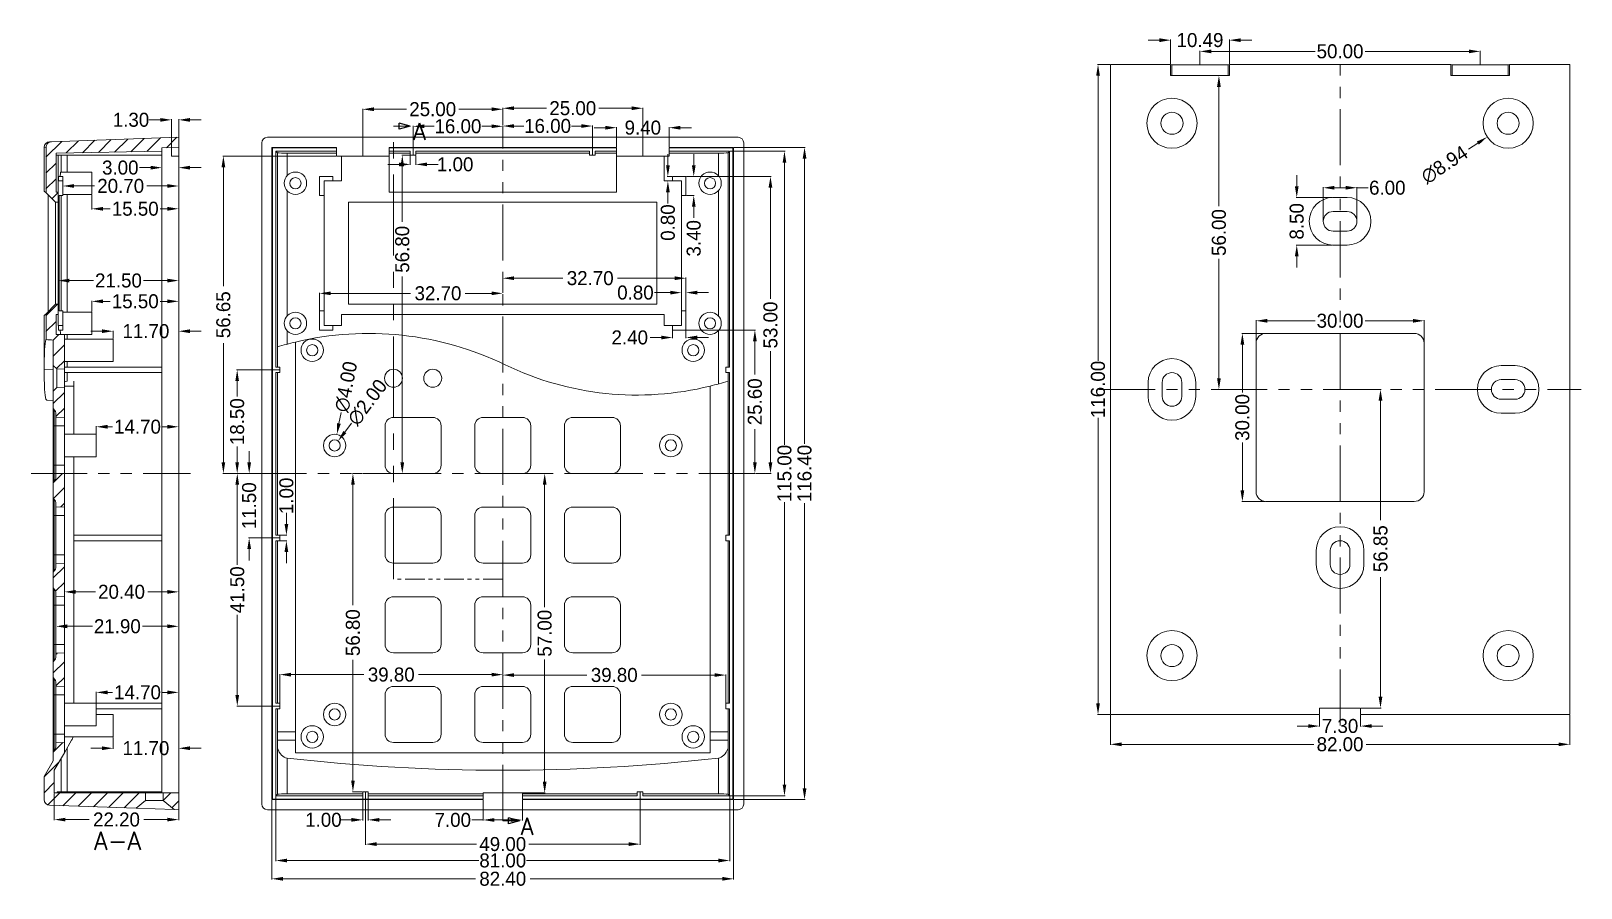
# Model space of a CAD drawing. Extents: x 142 to 418, y 267 to 420.
import ezdxf

# ---------------------------------------------------------------- set-up
doc = ezdxf.new("R2010")
doc.units = 0
doc.header["$MEASUREMENT"] = 0
doc.linetypes.add('PHANTOM', pattern=[2.5, 1.25, -0.25, 0.25, -0.25, 0.25, -0.25])
for name, color, linetype in [('10', 7, 'Continuous'), ('20', 7, 'Continuous'), ('TOP', 7, 'Continuous')]:
    doc.layers.add(name, color=color, linetype=linetype)
doc.styles.add('blockfont', font='simplex.shx', dxfattribs={"bigfont": 'bigfont'})
doc.dimstyles.get("Standard").update_dxf_attribs({"dimtxt": 0.18, "dimasz": 0.18, "dimexe": 0.18, "dimexo": 0.0625, "dimgap": 0.09, "dimtad": 0, "dimtih": 1, "dimtoh": 1, "dimdec": 4, "dimzin": 0, "dimdsep": 46, "dimtxsty": 'Standard', "dimcen": 0.09, "dimadec": 0, "dimazin": 0, "dimtfac": 1, "dimtdec": 4, "dimtofl": 0, "dimtmove": 0, "dimatfit": 3, "dimfxl": 0, "dimtolj": 1, "dimtzin": 0, "dimarcsym": 0})

msp = doc.modelspace()

# ---------------------------------------------------------------- texts
at = {"layer": 'TOP', "color": 1, "linetype": 'Continuous', "lineweight": 9, "line_spacing_factor": 0.903614, "style": 'blockfont'}
for s, insert, char_height, attachment_point in [('\\W01.000;A', (210.025, 400.202), 3, 7), ('\\W01.000; \\H3.17;A-A\\H3.17;', (156.191, 273.534), 3.175, 8), ('\\W01.000;A', (229.222, 276.202), 3, 7)]:
    msp.add_mtext(s, dxfattribs=dict(at, insert=insert, char_height=char_height, attachment_point=attachment_point))

# ---------------------------------------------------------------- blocks, each defined once
blk = doc.blocks.new('HATCH1')
at = {"color": 200, "linetype": 'Continuous'}
for p, q in [((155.98, 368.64), (158.83, 371.48)), ((159.59, 369.41), (161.76, 371.58)), ((162.47, 369.46), (164.69, 371.69)), ((165.35, 369.51), (167.63, 371.79)), ((168.23, 369.56), (170.56, 371.89)), ((171.11, 369.61), (173.49, 371.99)), ((173.99, 369.66), (176.42, 372.1)), ((177.49, 370.33), (179.36, 372.2)), ((155.98, 365.81), (157.78, 367.61)), ((155.98, 362.98), (157.78, 364.78)), ((157.05, 361.22), (158.16, 362.33)), ((155.98, 340.37), (158.03, 342.41)), ((155.98, 337.54), (157.78, 339.34)), ((157.26, 335.99), (158.3, 337.03)), ((157.26, 333.17), (159.26, 335.16)), ((157.85, 330.92), (159.26, 332.34)), ((157.26, 324.68), (159.26, 326.68)), ((157.76, 322.36), (159.26, 323.85)), ((157.27, 310.56), (158.91, 312.19)), ((157.3, 307.76), (159.26, 309.72)), ((158.61, 306.24), (159.26, 306.89)), ((157.26, 293.59), (159.26, 295.58)), ((157.7, 291.2), (159.26, 292.76)), ((157.76, 279.95), (157.95, 280.14)), ((157.26, 276.62), (159.26, 278.62)), ((157.76, 274.3), (159.26, 275.8)), ((157.26, 262.49), (158.97, 264.19)), ((155.66, 258.06), (158.28, 260.68)), ((155.66, 255.24), (157.46, 257.04)), ((156.32, 253.07), (158.46, 255.21)), ((159.01, 252.93), (161.29, 255.21)), ((161.75, 252.83), (164.12, 255.21)), ((164.48, 252.74), (166.95, 255.21)), ((167.22, 252.64), (169.78, 255.21)), ((169.95, 252.55), (172.61, 255.21)), ((176.92, 253.85), (178.27, 255.21)), ((178.46, 252.56), (179.66, 253.77))]:
    blk.add_line(p, q, dxfattribs=at)
blk = doc.blocks.new('ASSORTED_DRAFT3')
at = {"color": 13}
for p, q in [((224.46, 374.21, 224.46), (222.46, 374.74)), ((222.46, 373.67), (222.46, 374.74)), ((224.46, 374.21, 224.46), (222.46, 373.67))]:
    blk.add_line(p, q, dxfattribs=at)
blk = doc.blocks.new('ASSORTED_DRAFT4')
at = {"color": 13}
for p, q in [((243.96, 250.21, 243.96), (241.96, 250.74)), ((241.96, 249.67), (241.96, 250.74)), ((243.96, 250.21, 243.96), (241.96, 249.67))]:
    blk.add_line(p, q, dxfattribs=at)
blk = doc.blocks.new('*D31')
at = {"color": 4, "linetype": 'Continuous', "lineweight": 9}
for p, q in [((210.03, 397.57), (210.03, 402.73)), ((212.03, 402.63), (213.77, 402.63)), ((224.03, 402.63), (222.29, 402.63)), ((226.03, 402.57), (226.03, 402.53))]:
    blk.add_line(p, q, dxfattribs=at)
for points in [[(212.03, 402.97), (212.03, 402.3), (210.03, 402.63)], [(224.03, 402.97), (224.03, 402.3), (226.03, 402.63)]]:
    blk.add_solid(points, dxfattribs=at)
at = {"layer": 'Defpoints', "color": 0, "linetype": 'Continuous', "lineweight": 9}
for p in [(210.03, 402.63), (226.03, 402.67), (210.03, 397.47)]:
    blk.add_point(p, dxfattribs=at)
at = {"color": 3, "linetype": 'Continuous', "lineweight": 9, "insert": (218.03, 402.63), "char_height": 2.5, "attachment_point": 5}
blk.add_mtext('\\A1;16.00', dxfattribs=at)
blk = doc.blocks.new('*D32')
at = {"color": 4, "linetype": 'Continuous', "lineweight": 9}
for p, q in [((226.03, 402.77), (226.03, 402.78)), ((228.03, 402.68), (229.77, 402.68)), ((240.03, 402.68), (238.29, 402.68)), ((242.03, 397.57), (242.03, 402.78))]:
    blk.add_line(p, q, dxfattribs=at)
for points in [[(228.03, 403.01), (228.03, 402.34), (226.03, 402.68)], [(240.03, 403.01), (240.03, 402.34), (242.03, 402.68)]]:
    blk.add_solid(points, dxfattribs=at)
at = {"layer": 'Defpoints', "color": 0, "linetype": 'Continuous', "lineweight": 9}
for p in [(226.03, 402.67), (242.03, 402.68), (242.03, 397.47)]:
    blk.add_point(p, dxfattribs=at)
at = {"color": 3, "linetype": 'Continuous', "lineweight": 9, "insert": (234.03, 402.68), "char_height": 2.5, "attachment_point": 5}
blk.add_mtext('\\A1;16.00', dxfattribs=at)
blk = doc.blocks.new('*D33')
at = {"color": 4, "linetype": 'Continuous', "lineweight": 9}
for p, q in [((201.03, 397.42), (201.03, 405.77)), ((203.03, 405.67), (208.86, 405.67)), ((224.03, 405.67), (218.2, 405.67)), ((226.03, 402.77), (226.03, 405.77))]:
    blk.add_line(p, q, dxfattribs=at)
for points in [[(203.03, 406.01), (203.03, 405.34), (201.03, 405.67)], [(224.03, 406.01), (224.03, 405.34), (226.03, 405.67)]]:
    blk.add_solid(points, dxfattribs=at)
at = {"layer": 'Defpoints', "color": 0, "linetype": 'Continuous', "lineweight": 9}
for p in [(226.03, 405.67), (226.03, 402.67), (201.03, 397.32)]:
    blk.add_point(p, dxfattribs=at)
at = {"color": 3, "linetype": 'Continuous', "lineweight": 9, "insert": (213.53, 405.67), "char_height": 2.5, "attachment_point": 5}
blk.add_mtext('\\A1;25.00', dxfattribs=at)
blk = doc.blocks.new('*D34')
at = {"color": 4, "linetype": 'Continuous', "lineweight": 9}
for p, q in [((226.03, 402.77), (226.03, 405.95)), ((228.03, 405.85), (233.86, 405.85)), ((249.03, 405.85), (243.2, 405.85)), ((251.03, 397.42), (251.03, 405.95))]:
    blk.add_line(p, q, dxfattribs=at)
for points in [[(228.03, 406.19), (228.03, 405.52), (226.03, 405.85)], [(249.03, 406.19), (249.03, 405.52), (251.03, 405.85)]]:
    blk.add_solid(points, dxfattribs=at)
at = {"layer": 'Defpoints', "color": 0, "linetype": 'Continuous', "lineweight": 9}
for p in [(251.03, 405.85), (226.03, 402.67), (251.03, 397.32)]:
    blk.add_point(p, dxfattribs=at)
at = {"color": 3, "linetype": 'Continuous', "lineweight": 9, "insert": (238.53, 405.85), "char_height": 2.5, "attachment_point": 5}
blk.add_mtext('\\A1;25.00', dxfattribs=at)
blk = doc.blocks.new('*D35')
at = {"color": 4, "linetype": 'Continuous', "lineweight": 9}
for p, q in [((207.53, 395.83), (205.53, 395.83)), ((209.53, 397.37), (209.53, 395.73)), ((210.53, 397.37), (210.53, 395.73)), ((212.53, 395.83), (214.53, 395.83))]:
    blk.add_line(p, q, dxfattribs=at)
for points in [[(207.53, 396.16), (207.53, 395.5), (209.53, 395.83)], [(212.53, 396.16), (212.53, 395.5), (210.53, 395.83)]]:
    blk.add_solid(points, dxfattribs=at)
at = {"layer": 'Defpoints', "color": 0, "linetype": 'Continuous', "lineweight": 9}
for p in [(209.53, 397.47), (210.53, 397.47), (210.53, 395.83)]:
    blk.add_point(p, dxfattribs=at)
at = {"color": 3, "linetype": 'Continuous', "lineweight": 9, "insert": (217.54, 395.83), "char_height": 2.5, "attachment_point": 5}
blk.add_mtext('\\A1;1.00', dxfattribs=at)
blk = doc.blocks.new('*D36')
at = {"color": 4, "linetype": 'Continuous', "lineweight": 9}
for p, q in [((244.33, 402.38), (242.33, 402.38)), ((246.33, 398.97), (246.33, 402.48)), ((255.73, 398.97), (255.73, 402.48)), ((257.73, 402.38), (259.73, 402.38))]:
    blk.add_line(p, q, dxfattribs=at)
for points in [[(244.33, 402.71), (244.33, 402.04), (246.33, 402.38)], [(257.73, 402.71), (257.73, 402.04), (255.73, 402.38)]]:
    blk.add_solid(points, dxfattribs=at)
at = {"layer": 'Defpoints', "color": 0, "linetype": 'Continuous', "lineweight": 9}
for p in [(246.33, 402.38), (246.33, 398.87), (255.73, 398.87)]:
    blk.add_point(p, dxfattribs=at)
at = {"color": 3, "linetype": 'Continuous', "lineweight": 9, "insert": (251.03, 402.38), "char_height": 2.5, "attachment_point": 5}
blk.add_mtext('\\A1;9.40', dxfattribs=at)
blk = doc.blocks.new('*D37')
at = {"color": 4, "linetype": 'Continuous', "lineweight": 9}
for p, q in [((193.33, 369.77), (193.33, 372.92)), ((195.33, 372.82), (209.59, 372.82)), ((224.03, 372.82), (219.35, 372.82))]:
    blk.add_line(p, q, dxfattribs=at)
for points in [[(195.33, 373.15), (195.33, 372.49), (193.33, 372.82)], [(224.03, 373.15), (224.03, 372.49), (226.03, 372.82)]]:
    blk.add_solid(points, dxfattribs=at)
at = {"layer": 'Defpoints', "color": 0, "linetype": 'Continuous', "lineweight": 9}
for p in [(226.03, 372.82), (226.03, 372.82), (193.33, 369.67)]:
    blk.add_point(p, dxfattribs=at)
at = {"color": 3, "linetype": 'Continuous', "lineweight": 9, "insert": (214.47, 372.82), "char_height": 2.5, "attachment_point": 5}
blk.add_mtext('\\A1;32.70', dxfattribs=at)
blk = doc.blocks.new('*D38')
at = {"color": 4, "linetype": 'Continuous', "lineweight": 9}
for p, q in [((226.03, 372.92), (226.03, 375.62)), ((228.03, 375.52), (236.76, 375.52)), ((256.73, 375.52), (246.52, 375.52)), ((258.73, 369.77), (258.73, 375.62))]:
    blk.add_line(p, q, dxfattribs=at)
for points in [[(228.03, 375.85), (228.03, 375.19), (226.03, 375.52)], [(256.73, 375.85), (256.73, 375.19), (258.73, 375.52)]]:
    blk.add_solid(points, dxfattribs=at)
at = {"layer": 'Defpoints', "color": 0, "linetype": 'Continuous', "lineweight": 9}
for p in [(258.73, 375.52), (226.03, 372.82), (258.73, 369.67)]:
    blk.add_point(p, dxfattribs=at)
at = {"color": 3, "linetype": 'Continuous', "lineweight": 9, "insert": (241.64, 375.52), "char_height": 2.5, "attachment_point": 5}
blk.add_mtext('\\A1;32.70', dxfattribs=at)
blk = doc.blocks.new('*D39')
at = {"color": 4, "linetype": 'Continuous', "lineweight": 9}
for p, q in [((256.33, 366.17), (256.33, 364.84)), ((258.73, 366.17), (258.73, 364.84)), ((254.33, 364.94), (252.33, 364.94)), ((260.73, 364.94), (262.73, 364.94))]:
    blk.add_line(p, q, dxfattribs=at)
for points in [[(254.33, 365.27), (254.33, 364.6), (256.33, 364.94)], [(260.73, 365.27), (260.73, 364.6), (258.73, 364.94)]]:
    blk.add_solid(points, dxfattribs=at)
at = {"layer": 'Defpoints', "color": 0, "linetype": 'Continuous', "lineweight": 9}
for p in [(256.33, 366.27), (258.73, 366.27), (256.33, 364.94)]:
    blk.add_point(p, dxfattribs=at)
at = {"color": 3, "linetype": 'Continuous', "lineweight": 9, "insert": (248.7, 364.94), "char_height": 2.5, "attachment_point": 5}
blk.add_mtext('\\A1;2.40', dxfattribs=at)
blk = doc.blocks.new('*D40')
at = {"color": 4, "linetype": 'Continuous', "lineweight": 9}
for p, q in [((255.93, 372.95), (253.13, 372.95)), ((257.93, 369.77), (257.93, 373.05)), ((258.73, 369.77), (258.73, 373.05)), ((260.73, 372.95), (262.73, 372.95))]:
    blk.add_line(p, q, dxfattribs=at)
for points in [[(255.93, 373.28), (255.93, 372.61), (257.93, 372.95)], [(260.73, 373.28), (260.73, 372.61), (258.73, 372.95)]]:
    blk.add_solid(points, dxfattribs=at)
at = {"layer": 'Defpoints', "color": 0, "linetype": 'Continuous', "lineweight": 9}
for p in [(257.93, 372.95), (257.93, 369.67), (258.73, 369.67)]:
    blk.add_point(p, dxfattribs=at)
at = {"color": 3, "linetype": 'Continuous', "lineweight": 9, "insert": (249.71, 372.95), "char_height": 2.5, "attachment_point": 5}
blk.add_mtext('\\A1;0.80', dxfattribs=at)
blk = doc.blocks.new('*D41')
at = {"color": 4, "linetype": 'Continuous', "lineweight": 9}
for p, q in [((222.53, 282.37), (222.53, 278.74)), ((229.53, 282.37), (229.53, 278.74)), ((222.53, 278.84), (220.53, 278.84)), ((227.53, 278.84), (224.53, 278.84))]:
    blk.add_line(p, q, dxfattribs=at)
for points in [[(224.53, 279.17), (224.53, 278.51), (222.53, 278.84)], [(227.53, 279.17), (227.53, 278.51), (229.53, 278.84)]]:
    blk.add_solid(points, dxfattribs=at)
at = {"layer": 'Defpoints', "color": 0, "linetype": 'Continuous', "lineweight": 9}
for p in [(222.53, 282.47), (229.53, 282.47), (222.53, 278.84)]:
    blk.add_point(p, dxfattribs=at)
at = {"color": 3, "linetype": 'Continuous', "lineweight": 9, "insert": (217.11, 278.84), "char_height": 2.5, "attachment_point": 5}
blk.add_mtext('\\A1;7.00', dxfattribs=at)
blk = doc.blocks.new('*D42')
at = {"color": 4, "linetype": 'Continuous', "lineweight": 9}
for p, q in [((201.53, 283.77), (201.53, 274.43)), ((250.53, 283.77), (250.53, 274.43)), ((203.53, 274.53), (221.36, 274.53)), ((248.53, 274.53), (230.7, 274.53))]:
    blk.add_line(p, q, dxfattribs=at)
for points in [[(203.53, 274.87), (203.53, 274.2), (201.53, 274.53)], [(248.53, 274.87), (248.53, 274.2), (250.53, 274.53)]]:
    blk.add_solid(points, dxfattribs=at)
at = {"layer": 'Defpoints', "color": 0, "linetype": 'Continuous', "lineweight": 9}
for p in [(201.53, 283.87), (250.53, 283.87), (250.53, 274.53)]:
    blk.add_point(p, dxfattribs=at)
at = {"color": 3, "linetype": 'Continuous', "lineweight": 9, "insert": (226.03, 274.53), "char_height": 2.5, "attachment_point": 5}
blk.add_mtext('\\A1;49.00', dxfattribs=at)
blk = doc.blocks.new('*D43')
at = {"color": 4, "linetype": 'Continuous', "lineweight": 9}
for p, q in [((201.03, 283.07), (201.03, 278.76)), ((202.03, 283.07), (202.03, 278.76)), ((199.03, 278.86), (197.03, 278.86)), ((204.03, 278.86), (206.03, 278.86))]:
    blk.add_line(p, q, dxfattribs=at)
for points in [[(199.03, 279.2), (199.03, 278.53), (201.03, 278.86)], [(204.03, 279.2), (204.03, 278.53), (202.03, 278.86)]]:
    blk.add_solid(points, dxfattribs=at)
at = {"layer": 'Defpoints', "color": 0, "linetype": 'Continuous', "lineweight": 9}
for p in [(201.03, 283.17), (202.03, 283.17), (201.03, 278.86)]:
    blk.add_point(p, dxfattribs=at)
at = {"color": 3, "linetype": 'Continuous', "lineweight": 9, "insert": (194.02, 278.86), "char_height": 2.5, "attachment_point": 5}
blk.add_mtext('\\A1;1.00', dxfattribs=at)
blk = doc.blocks.new('*D44')
at = {"color": 4, "linetype": 'Continuous', "lineweight": 9}
for p, q in [((185.53, 283.07), (185.53, 271.51)), ((266.53, 283.07), (266.53, 271.51)), ((187.53, 271.61), (221.77, 271.61)), ((264.53, 271.61), (230.29, 271.61))]:
    blk.add_line(p, q, dxfattribs=at)
for points in [[(187.53, 271.94), (187.53, 271.27), (185.53, 271.61)], [(264.53, 271.94), (264.53, 271.27), (266.53, 271.61)]]:
    blk.add_solid(points, dxfattribs=at)
at = {"layer": 'Defpoints', "color": 0, "linetype": 'Continuous', "lineweight": 9}
for p in [(185.53, 283.17), (266.53, 283.17), (266.53, 271.61)]:
    blk.add_point(p, dxfattribs=at)
at = {"color": 3, "linetype": 'Continuous', "lineweight": 9, "insert": (226.03, 271.61), "char_height": 2.5, "attachment_point": 5}
blk.add_mtext('\\A1;81.00', dxfattribs=at)
blk = doc.blocks.new('*D45')
at = {"color": 4, "linetype": 'Continuous', "lineweight": 9}
for p, q in [((184.83, 282.37), (184.83, 268.24)), ((267.23, 282.37), (267.23, 268.24)), ((186.83, 268.34), (221.15, 268.34)), ((265.23, 268.34), (230.91, 268.34))]:
    blk.add_line(p, q, dxfattribs=at)
for points in [[(186.83, 268.68), (186.83, 268.01), (184.83, 268.34)], [(265.23, 268.68), (265.23, 268.01), (267.23, 268.34)]]:
    blk.add_solid(points, dxfattribs=at)
at = {"layer": 'Defpoints', "color": 0, "linetype": 'Continuous', "lineweight": 9}
for p in [(184.83, 282.47), (267.23, 282.47), (184.83, 268.34)]:
    blk.add_point(p, dxfattribs=at)
at = {"color": 3, "linetype": 'Continuous', "lineweight": 9, "insert": (226.03, 268.34), "char_height": 2.5, "attachment_point": 5}
blk.add_mtext('\\A1;82.40', dxfattribs=at)
blk = doc.blocks.new('*D51')
at = {"color": 4, "linetype": 'Continuous', "lineweight": 9}
for p, q in [((186.23, 299.77), (186.23, 304.88)), ((188.23, 304.78), (201.25, 304.78)), ((224.03, 304.78), (211.01, 304.78)), ((226.03, 302.77), (226.03, 304.88))]:
    blk.add_line(p, q, dxfattribs=at)
for points in [[(188.23, 305.11), (188.23, 304.44), (186.23, 304.78)], [(224.03, 305.11), (224.03, 304.44), (226.03, 304.78)]]:
    blk.add_solid(points, dxfattribs=at)
at = {"layer": 'Defpoints', "color": 0, "linetype": 'Continuous', "lineweight": 9}
for p in [(226.03, 304.78), (226.03, 302.67), (186.23, 299.67)]:
    blk.add_point(p, dxfattribs=at)
at = {"color": 3, "linetype": 'Continuous', "lineweight": 9, "insert": (206.13, 304.78), "char_height": 2.5, "attachment_point": 5}
blk.add_mtext('\\A1;39.80', dxfattribs=at)
blk = doc.blocks.new('*D52')
at = {"color": 4, "linetype": 'Continuous', "lineweight": 9}
for p, q in [((226.03, 302.77), (226.03, 304.8)), ((228.03, 304.7), (241.05, 304.7)), ((263.83, 304.7), (250.81, 304.7)), ((265.83, 299.77), (265.83, 304.8))]:
    blk.add_line(p, q, dxfattribs=at)
for points in [[(228.03, 305.03), (228.03, 304.37), (226.03, 304.7)], [(263.83, 305.03), (263.83, 304.37), (265.83, 304.7)]]:
    blk.add_solid(points, dxfattribs=at)
at = {"layer": 'Defpoints', "color": 0, "linetype": 'Continuous', "lineweight": 9}
for p in [(265.83, 304.7), (226.03, 302.67), (265.83, 299.67)]:
    blk.add_point(p, dxfattribs=at)
at = {"color": 3, "linetype": 'Continuous', "lineweight": 9, "insert": (245.93, 304.7), "char_height": 2.5, "attachment_point": 5}
blk.add_mtext('\\A1;39.80', dxfattribs=at)
blk = doc.blocks.new('*D53')
at = {"color": 4, "linetype": 'Continuous', "lineweight": 9}
for p, q in [((180.77, 342.67), (180.77, 344.67)), ((180.93, 340.67), (180.67, 340.67)), ((186.13, 329.17), (180.67, 329.17)), ((180.77, 327.17), (180.77, 325.17))]:
    blk.add_line(p, q, dxfattribs=at)
for points in [[(180.44, 342.67), (181.11, 342.67), (180.77, 340.67)], [(180.44, 327.17), (181.11, 327.17), (180.77, 329.17)]]:
    blk.add_solid(points, dxfattribs=at)
at = {"layer": 'Defpoints', "color": 0, "linetype": 'Continuous', "lineweight": 9}
for p in [(181.03, 340.67), (180.77, 329.17), (186.23, 329.17)]:
    blk.add_point(p, dxfattribs=at)
at = {"color": 3, "linetype": 'Continuous', "lineweight": 9, "insert": (180.77, 334.92), "char_height": 2.5, "attachment_point": 5, "rotation": 90}
blk.add_mtext('\\A1;11.50', dxfattribs=at)
blk = doc.blocks.new('*D54')
at = {"color": 4, "linetype": 'Continuous', "lineweight": 9}
for p, q in [((180.93, 340.67), (178.55, 340.67)), ((178.65, 338.67), (178.65, 324.39)), ((178.65, 301.17), (178.65, 315.46)), ((186.13, 299.17), (178.55, 299.17))]:
    blk.add_line(p, q, dxfattribs=at)
for points in [[(178.31, 338.67), (178.98, 338.67), (178.65, 340.67)], [(178.31, 301.17), (178.98, 301.17), (178.65, 299.17)]]:
    blk.add_solid(points, dxfattribs=at)
at = {"layer": 'Defpoints', "color": 0, "linetype": 'Continuous', "lineweight": 9}
for p in [(181.03, 340.67), (178.65, 299.17), (186.23, 299.17)]:
    blk.add_point(p, dxfattribs=at)
at = {"color": 3, "linetype": 'Continuous', "lineweight": 9, "insert": (178.65, 319.92), "char_height": 2.5, "attachment_point": 5, "rotation": 90}
blk.add_mtext('\\A1;41.50', dxfattribs=at)
blk = doc.blocks.new('*D55')
at = {"color": 4, "linetype": 'Continuous', "lineweight": 9}
for p, q in [((200.93, 340.67), (199.19, 340.67)), ((199.29, 338.67), (199.29, 317.15)), ((199.29, 285.87), (199.29, 307.39)), ((200.93, 283.87), (199.19, 283.87))]:
    blk.add_line(p, q, dxfattribs=at)
for points in [[(198.96, 338.67), (199.62, 338.67), (199.29, 340.67)], [(198.96, 285.87), (199.62, 285.87), (199.29, 283.87)]]:
    blk.add_solid(points, dxfattribs=at)
at = {"layer": 'Defpoints', "color": 0, "linetype": 'Continuous', "lineweight": 9}
for p in [(199.29, 340.67), (201.03, 340.67), (201.03, 283.87)]:
    blk.add_point(p, dxfattribs=at)
at = {"color": 3, "linetype": 'Continuous', "lineweight": 9, "insert": (199.29, 312.27), "char_height": 2.5, "attachment_point": 5, "rotation": 90}
blk.add_mtext('\\A1;56.80', dxfattribs=at)
blk = doc.blocks.new('*D56')
at = {"color": 4, "linetype": 'Continuous', "lineweight": 9}
for p, q in [((229.63, 340.67), (233.61, 340.67)), ((233.51, 338.67), (233.51, 316.84)), ((233.51, 285.67), (233.51, 307.5)), ((229.63, 283.67), (233.61, 283.67))]:
    blk.add_line(p, q, dxfattribs=at)
for points in [[(233.18, 338.67), (233.85, 338.67), (233.51, 340.67)], [(233.18, 285.67), (233.85, 285.67), (233.51, 283.67)]]:
    blk.add_solid(points, dxfattribs=at)
at = {"layer": 'Defpoints', "color": 0, "linetype": 'Continuous', "lineweight": 9}
for p in [(229.53, 340.67), (233.51, 340.67), (229.53, 283.67)]:
    blk.add_point(p, dxfattribs=at)
at = {"color": 3, "linetype": 'Continuous', "lineweight": 9, "insert": (233.51, 312.17), "char_height": 2.5, "attachment_point": 5, "rotation": 90}
blk.add_mtext('\\A1;57.00', dxfattribs=at)
blk = doc.blocks.new('*D57')
at = {"color": 4, "linetype": 'Continuous', "lineweight": 9}
for p, q in [((186.13, 359.17), (178.53, 359.17)), ((178.63, 357.17), (178.63, 354.39)), ((178.63, 342.67), (178.63, 345.46)), ((180.93, 340.67), (178.53, 340.67))]:
    blk.add_line(p, q, dxfattribs=at)
for points in [[(178.3, 357.17), (178.96, 357.17), (178.63, 359.17)], [(178.3, 342.67), (178.96, 342.67), (178.63, 340.67)]]:
    blk.add_solid(points, dxfattribs=at)
at = {"layer": 'Defpoints', "color": 0, "linetype": 'Continuous', "lineweight": 9}
for p in [(178.63, 359.17), (186.23, 359.17), (181.03, 340.67)]:
    blk.add_point(p, dxfattribs=at)
at = {"color": 3, "linetype": 'Continuous', "lineweight": 9, "insert": (178.63, 349.92), "char_height": 2.5, "attachment_point": 5, "rotation": 90}
blk.add_mtext('\\A1;18.50', dxfattribs=at)
blk = doc.blocks.new('*D58')
at = {"color": 4, "linetype": 'Continuous', "lineweight": 9}
for p, q in [((187.42, 331.67), (187.42, 333.67)), ((186.33, 329.67), (187.52, 329.67)), ((186.33, 328.67), (187.52, 328.67)), ((187.42, 326.67), (187.42, 324.67))]:
    blk.add_line(p, q, dxfattribs=at)
for points in [[(187.08, 331.67), (187.75, 331.67), (187.42, 329.67)], [(187.08, 326.67), (187.75, 326.67), (187.42, 328.67)]]:
    blk.add_solid(points, dxfattribs=at)
at = {"layer": 'Defpoints', "color": 0, "linetype": 'Continuous', "lineweight": 9}
for p in [(186.23, 329.67), (187.42, 329.67), (186.23, 328.67)]:
    blk.add_point(p, dxfattribs=at)
at = {"color": 3, "linetype": 'Continuous', "lineweight": 9, "insert": (187.42, 336.68), "char_height": 2.5, "attachment_point": 5, "rotation": 90}
blk.add_mtext('\\A1;1.00', dxfattribs=at)
blk = doc.blocks.new('*D59')
at = {"color": 4, "linetype": 'Continuous', "lineweight": 9}
for p, q in [((196.23, 397.32), (176.07, 397.32)), ((176.17, 395.32), (176.17, 374.09)), ((176.17, 342.67), (176.17, 363.91)), ((180.93, 340.67), (176.07, 340.67))]:
    blk.add_line(p, q, dxfattribs=at)
for points in [[(175.84, 395.32), (176.5, 395.32), (176.17, 397.32)], [(175.84, 342.67), (176.5, 342.67), (176.17, 340.67)]]:
    blk.add_solid(points, dxfattribs=at)
at = {"layer": 'Defpoints', "color": 0, "linetype": 'Continuous', "lineweight": 9}
for p in [(196.33, 397.32), (176.17, 340.67), (181.03, 340.67)]:
    blk.add_point(p, dxfattribs=at)
at = {"color": 3, "linetype": 'Continuous', "lineweight": 9, "insert": (176.17, 369), "char_height": 2.5, "attachment_point": 5, "rotation": 90}
blk.add_mtext('\\A1;56.65', dxfattribs=at)
blk = doc.blocks.new('*D60')
at = {"color": 4, "linetype": 'Continuous', "lineweight": 9}
for p, q in [((209.43, 397.47), (208, 397.47)), ((208.1, 395.47), (208.1, 385.56)), ((208.1, 342.67), (208.1, 375.8)), ((209.43, 340.67), (208, 340.67))]:
    blk.add_line(p, q, dxfattribs=at)
for points in [[(207.76, 395.47), (208.43, 395.47), (208.1, 397.47)], [(207.76, 342.67), (208.43, 342.67), (208.1, 340.67)]]:
    blk.add_solid(points, dxfattribs=at)
at = {"layer": 'Defpoints', "color": 0, "linetype": 'Continuous', "lineweight": 9}
for p in [(209.53, 397.47), (208.1, 340.67), (209.53, 340.67)]:
    blk.add_point(p, dxfattribs=at)
at = {"color": 3, "linetype": 'Continuous', "lineweight": 9, "insert": (208.1, 380.68), "char_height": 2.5, "attachment_point": 5, "rotation": 90}
blk.add_mtext('\\A1;56.80', dxfattribs=at)
blk = doc.blocks.new('*D61')
at = {"color": 4, "linetype": 'Continuous', "lineweight": 9}
for p, q in [((258.83, 366.27), (271.13, 366.27)), ((271.03, 364.27), (271.03, 358.35)), ((271.03, 342.67), (271.03, 348.59))]:
    blk.add_line(p, q, dxfattribs=at)
for points in [[(270.7, 364.27), (271.36, 364.27), (271.03, 366.27)], [(270.7, 342.67), (271.36, 342.67), (271.03, 340.67)]]:
    blk.add_solid(points, dxfattribs=at)
at = {"layer": 'Defpoints', "color": 0, "linetype": 'Continuous', "lineweight": 9}
for p in [(258.73, 366.27), (271.03, 340.67), (271.03, 340.67)]:
    blk.add_point(p, dxfattribs=at)
at = {"color": 3, "linetype": 'Continuous', "lineweight": 9, "insert": (271.03, 353.47), "char_height": 2.5, "attachment_point": 5, "rotation": 90}
blk.add_mtext('\\A1;25.60', dxfattribs=at)
blk = doc.blocks.new('*D62')
at = {"color": 4, "linetype": 'Continuous', "lineweight": 9}
for p, q in [((258.83, 393.67), (273.91, 393.67)), ((273.81, 391.67), (273.81, 371.84)), ((273.81, 342.67), (273.81, 362.5)), ((271.13, 340.67), (273.91, 340.67))]:
    blk.add_line(p, q, dxfattribs=at)
for points in [[(273.47, 391.67), (274.14, 391.67), (273.81, 393.67)], [(273.47, 342.67), (274.14, 342.67), (273.81, 340.67)]]:
    blk.add_solid(points, dxfattribs=at)
at = {"layer": 'Defpoints', "color": 0, "linetype": 'Continuous', "lineweight": 9}
for p in [(258.73, 393.67), (273.81, 393.67), (271.03, 340.67)]:
    blk.add_point(p, dxfattribs=at)
at = {"color": 3, "linetype": 'Continuous', "lineweight": 9, "insert": (273.81, 367.17), "char_height": 2.5, "attachment_point": 5, "rotation": 90}
blk.add_mtext('\\A1;53.00', dxfattribs=at)
blk = doc.blocks.new('*D63')
at = {"color": 4, "linetype": 'Continuous', "lineweight": 9}
for p, q in [((266.63, 398.17), (276.41, 398.17)), ((276.31, 396.17), (276.31, 345.76)), ((276.31, 285.17), (276.31, 335.58)), ((266.63, 283.17), (276.41, 283.17))]:
    blk.add_line(p, q, dxfattribs=at)
for points in [[(275.98, 396.17), (276.64, 396.17), (276.31, 398.17)], [(275.98, 285.17), (276.64, 285.17), (276.31, 283.17)]]:
    blk.add_solid(points, dxfattribs=at)
at = {"layer": 'Defpoints', "color": 0, "linetype": 'Continuous', "lineweight": 9}
for p in [(266.53, 398.17), (266.53, 283.17), (276.31, 283.17)]:
    blk.add_point(p, dxfattribs=at)
at = {"color": 3, "linetype": 'Continuous', "lineweight": 9, "insert": (276.31, 340.67), "char_height": 2.5, "attachment_point": 5, "rotation": 90}
blk.add_mtext('\\A1;115.00', dxfattribs=at)
blk = doc.blocks.new('*D64')
at = {"color": 4, "linetype": 'Continuous', "lineweight": 9}
for p, q in [((267.33, 398.87), (279.99, 398.87)), ((279.89, 396.87), (279.89, 345.97)), ((279.89, 284.47), (279.89, 335.37)), ((267.33, 282.47), (279.99, 282.47))]:
    blk.add_line(p, q, dxfattribs=at)
for points in [[(279.56, 396.87), (280.23, 396.87), (279.89, 398.87)], [(279.56, 284.47), (280.23, 284.47), (279.89, 282.47)]]:
    blk.add_solid(points, dxfattribs=at)
at = {"layer": 'Defpoints', "color": 0, "linetype": 'Continuous', "lineweight": 9}
for p in [(267.23, 398.87), (279.89, 398.87), (267.23, 282.47)]:
    blk.add_point(p, dxfattribs=at)
at = {"color": 3, "linetype": 'Continuous', "lineweight": 9, "insert": (279.89, 340.67), "char_height": 2.5, "attachment_point": 5, "rotation": 90}
blk.add_mtext('\\A1;116.40', dxfattribs=at)
blk = doc.blocks.new('*D65')
at = {"color": 4, "linetype": 'Continuous', "lineweight": 9}
for p, q in [((260.12, 395.67), (260.12, 397.67)), ((258.83, 393.67), (260.22, 393.67)), ((258.83, 390.27), (260.22, 390.27)), ((260.12, 388.27), (260.12, 386.27))]:
    blk.add_line(p, q, dxfattribs=at)
for points in [[(259.79, 395.67), (260.45, 395.67), (260.12, 393.67)], [(259.79, 388.27), (260.45, 388.27), (260.12, 390.27)]]:
    blk.add_solid(points, dxfattribs=at)
at = {"layer": 'Defpoints', "color": 0, "linetype": 'Continuous', "lineweight": 9}
for p in [(258.73, 393.67), (258.73, 390.27), (260.12, 390.27)]:
    blk.add_point(p, dxfattribs=at)
at = {"color": 3, "linetype": 'Continuous', "lineweight": 9, "insert": (260.12, 382.64), "char_height": 2.5, "attachment_point": 5, "rotation": 90}
blk.add_mtext('\\A1;3.40', dxfattribs=at)
blk = doc.blocks.new('*D66')
at = {"color": 4, "linetype": 'Continuous', "lineweight": 9}
for p, q in [((255.5, 395.67), (255.5, 397.67)), ((256.23, 393.67), (255.4, 393.67)), ((256.23, 392.87), (255.4, 392.87)), ((255.5, 390.87), (255.5, 388.87))]:
    blk.add_line(p, q, dxfattribs=at)
for points in [[(255.17, 395.67), (255.84, 395.67), (255.5, 393.67)], [(255.17, 390.87), (255.84, 390.87), (255.5, 392.87)]]:
    blk.add_solid(points, dxfattribs=at)
at = {"layer": 'Defpoints', "color": 0, "linetype": 'Continuous', "lineweight": 9}
for p in [(255.5, 392.87), (256.33, 393.67), (256.33, 392.87)]:
    blk.add_point(p, dxfattribs=at)
at = {"color": 3, "linetype": 'Continuous', "lineweight": 9, "insert": (255.5, 385.45), "char_height": 2.5, "attachment_point": 5, "rotation": 90}
blk.add_mtext('\\A1;0.80', dxfattribs=at)
blk = doc.blocks.new('*D67')
at = {"color": 4, "linetype": 'Continuous', "lineweight": 9}
blk.add_line((197.17, 351.56), (196.79, 349.6), dxfattribs=at)
blk.add_solid([(196.46, 349.66), (197.12, 349.53), (196.41, 347.63)], dxfattribs=at)
at = {"layer": 'Defpoints', "color": 0, "linetype": 'Continuous', "lineweight": 9}
for p in [(196.41, 347.63), (195.65, 343.71)]:
    blk.add_point(p, dxfattribs=at)
at = {"color": 3, "linetype": 'Continuous', "lineweight": 9, "insert": (198.07, 356.15), "char_height": 2.5, "attachment_point": 5, "rotation": 78.9928}
blk.add_mtext('\\A1;∅4.00', dxfattribs=at)
blk = doc.blocks.new('*D68')
at = {"color": 4, "linetype": 'Continuous', "lineweight": 9}
blk.add_line((199.05, 349.65), (197.84, 348.06), dxfattribs=at)
blk.add_solid([(197.58, 348.26), (198.11, 347.86), (196.63, 346.47)], dxfattribs=at)
at = {"layer": 'Defpoints', "color": 0, "linetype": 'Continuous', "lineweight": 9}
for p in [(196.63, 346.47), (195.42, 344.87)]:
    blk.add_point(p, dxfattribs=at)
at = {"color": 3, "linetype": 'Continuous', "lineweight": 9, "insert": (201.88, 353.37), "char_height": 2.5, "attachment_point": 5, "rotation": 52.7754}
blk.add_mtext('\\A1;∅2.00', dxfattribs=at)
blk = doc.blocks.new('*D77')
at = {"color": 4, "linetype": 'Continuous', "lineweight": 9}
for p, q in [((164.89, 403.78), (162.89, 403.78)), ((166.89, 398.92), (166.89, 403.88)), ((168.19, 400.77), (168.19, 403.88)), ((170.19, 403.78), (172.19, 403.78))]:
    blk.add_line(p, q, dxfattribs=at)
for points in [[(164.89, 404.11), (164.89, 403.44), (166.89, 403.78)], [(170.19, 404.11), (170.19, 403.44), (168.19, 403.78)]]:
    blk.add_solid(points, dxfattribs=at)
at = {"layer": 'Defpoints', "color": 0, "linetype": 'Continuous', "lineweight": 9}
for p in [(166.89, 403.78), (166.89, 398.82), (168.19, 400.67)]:
    blk.add_point(p, dxfattribs=at)
at = {"color": 3, "linetype": 'Continuous', "lineweight": 9, "insert": (159.68, 403.78), "char_height": 2.5, "attachment_point": 5}
blk.add_mtext('\\A1;1.30', dxfattribs=at)
blk = doc.blocks.new('*D78')
at = {"color": 4, "linetype": 'Continuous', "lineweight": 9}
for p, q in [((165.19, 397.22), (165.19, 395.15)), ((168.19, 397.22), (168.19, 395.15)), ((163.19, 395.25), (161.19, 395.25)), ((170.19, 395.25), (172.19, 395.25))]:
    blk.add_line(p, q, dxfattribs=at)
for points in [[(163.19, 395.58), (163.19, 394.91), (165.19, 395.25)], [(170.19, 395.58), (170.19, 394.91), (168.19, 395.25)]]:
    blk.add_solid(points, dxfattribs=at)
at = {"layer": 'Defpoints', "color": 0, "linetype": 'Continuous', "lineweight": 9}
for p in [(165.19, 397.32), (168.19, 397.32), (165.19, 395.25)]:
    blk.add_point(p, dxfattribs=at)
at = {"color": 3, "linetype": 'Continuous', "lineweight": 9, "insert": (157.77, 395.25), "char_height": 2.5, "attachment_point": 5}
blk.add_mtext('\\A1;3.00', dxfattribs=at)
blk = doc.blocks.new('*D80')
at = {"color": 4, "linetype": 'Continuous', "lineweight": 9}
for p, q in [((145.99, 283.57), (145.99, 278.81)), ((168.19, 280.57), (168.19, 278.81)), ((147.99, 278.91), (152.21, 278.91)), ((166.19, 278.91), (161.97, 278.91))]:
    blk.add_line(p, q, dxfattribs=at)
for points in [[(147.99, 279.24), (147.99, 278.58), (145.99, 278.91)], [(166.19, 279.24), (166.19, 278.58), (168.19, 278.91)]]:
    blk.add_solid(points, dxfattribs=at)
at = {"layer": 'Defpoints', "color": 0, "linetype": 'Continuous', "lineweight": 9}
for p in [(145.99, 283.67), (168.19, 280.67), (145.99, 278.91)]:
    blk.add_point(p, dxfattribs=at)
at = {"color": 3, "linetype": 'Continuous', "lineweight": 9, "insert": (157.09, 278.91), "char_height": 2.5, "attachment_point": 5}
blk.add_mtext('\\A1;22.20', dxfattribs=at)
blk = doc.blocks.new('*D81')
at = {"color": 4, "linetype": 'Continuous', "lineweight": 9}
for p, q in [((156.49, 293.57), (156.49, 291.54)), ((168.19, 293.57), (168.19, 291.54)), ((154.49, 291.64), (152.49, 291.64)), ((170.19, 291.64), (172.19, 291.64))]:
    blk.add_line(p, q, dxfattribs=at)
for points in [[(154.49, 291.98), (154.49, 291.31), (156.49, 291.64)], [(170.19, 291.98), (170.19, 291.31), (168.19, 291.64)]]:
    blk.add_solid(points, dxfattribs=at)
at = {"layer": 'Defpoints', "color": 0, "linetype": 'Continuous', "lineweight": 9}
for p in [(156.49, 293.67), (168.19, 293.67), (168.19, 291.64)]:
    blk.add_point(p, dxfattribs=at)
at = {"color": 3, "linetype": 'Continuous', "lineweight": 9, "insert": (162.34, 291.64), "char_height": 2.5, "attachment_point": 5}
blk.add_mtext('\\A1;11.70', dxfattribs=at)
blk = doc.blocks.new('*D82')
at = {"color": 4, "linetype": 'Continuous', "lineweight": 9}
for p, q in [((153.49, 299.77), (153.49, 301.71)), ((155.49, 301.61), (156.38, 301.61)), ((166.19, 301.61), (165.31, 301.61)), ((168.19, 299.77), (168.19, 301.71))]:
    blk.add_line(p, q, dxfattribs=at)
for points in [[(155.49, 301.94), (155.49, 301.27), (153.49, 301.61)], [(166.19, 301.94), (166.19, 301.27), (168.19, 301.61)]]:
    blk.add_solid(points, dxfattribs=at)
at = {"layer": 'Defpoints', "color": 0, "linetype": 'Continuous', "lineweight": 9}
for p in [(168.19, 301.61), (153.49, 299.67), (168.19, 299.67)]:
    blk.add_point(p, dxfattribs=at)
at = {"color": 3, "linetype": 'Continuous', "lineweight": 9, "insert": (160.84, 301.61), "char_height": 2.5, "attachment_point": 5}
blk.add_mtext('\\A1;14.70', dxfattribs=at)
blk = doc.blocks.new('*D83')
at = {"color": 4, "linetype": 'Continuous', "lineweight": 9}
for p, q in [((147.79, 318.77), (147.79, 319.65)), ((149.79, 319.55), (153.32, 319.55)), ((166.19, 319.55), (162.66, 319.55)), ((168.19, 318.77), (168.19, 319.65))]:
    blk.add_line(p, q, dxfattribs=at)
for points in [[(149.79, 319.88), (149.79, 319.21), (147.79, 319.55)], [(166.19, 319.88), (166.19, 319.21), (168.19, 319.55)]]:
    blk.add_solid(points, dxfattribs=at)
at = {"layer": 'Defpoints', "color": 0, "linetype": 'Continuous', "lineweight": 9}
for p in [(147.79, 318.67), (168.19, 319.55), (168.19, 318.67)]:
    blk.add_point(p, dxfattribs=at)
at = {"color": 3, "linetype": 'Continuous', "lineweight": 9, "insert": (157.99, 319.55), "char_height": 2.5, "attachment_point": 5}
blk.add_mtext('\\A1;20.40', dxfattribs=at)
blk = doc.blocks.new('*D84')
at = {"color": 4, "linetype": 'Continuous', "lineweight": 9}
for p, q in [((146.29, 313.57), (146.29, 313.3)), ((148.29, 313.4), (152.78, 313.4)), ((166.19, 313.4), (161.71, 313.4)), ((168.19, 313.57), (168.19, 313.3))]:
    blk.add_line(p, q, dxfattribs=at)
for points in [[(148.29, 313.74), (148.29, 313.07), (146.29, 313.4)], [(166.19, 313.74), (166.19, 313.07), (168.19, 313.4)]]:
    blk.add_solid(points, dxfattribs=at)
at = {"layer": 'Defpoints', "color": 0, "linetype": 'Continuous', "lineweight": 9}
for p in [(146.29, 313.67), (168.19, 313.67), (168.19, 313.4)]:
    blk.add_point(p, dxfattribs=at)
at = {"color": 3, "linetype": 'Continuous', "lineweight": 9, "insert": (157.24, 313.4), "char_height": 2.5, "attachment_point": 5}
blk.add_mtext('\\A1;21.90', dxfattribs=at)
blk = doc.blocks.new('*D85')
at = {"color": 4, "linetype": 'Continuous', "lineweight": 9}
for p, q in [((153.49, 347.77), (153.49, 349.11)), ((155.49, 349.01), (156.38, 349.01)), ((166.19, 349.01), (165.31, 349.01)), ((168.19, 347.77), (168.19, 349.11))]:
    blk.add_line(p, q, dxfattribs=at)
for points in [[(155.49, 349.35), (155.49, 348.68), (153.49, 349.01)], [(166.19, 349.35), (166.19, 348.68), (168.19, 349.01)]]:
    blk.add_solid(points, dxfattribs=at)
at = {"layer": 'Defpoints', "color": 0, "linetype": 'Continuous', "lineweight": 9}
for p in [(168.19, 349.01), (153.49, 347.67), (168.19, 347.67)]:
    blk.add_point(p, dxfattribs=at)
at = {"color": 3, "linetype": 'Continuous', "lineweight": 9, "insert": (160.84, 349.01), "char_height": 2.5, "attachment_point": 5}
blk.add_mtext('\\A1;14.70', dxfattribs=at)
blk = doc.blocks.new('*D86')
at = {"color": 4, "linetype": 'Continuous', "lineweight": 9}
for p, q in [((154.49, 366.06), (152.49, 366.06)), ((156.49, 364.77), (156.49, 366.16)), ((168.19, 364.77), (168.19, 366.16)), ((170.19, 366.06), (172.19, 366.06))]:
    blk.add_line(p, q, dxfattribs=at)
for points in [[(154.49, 366.4), (154.49, 365.73), (156.49, 366.06)], [(170.19, 366.4), (170.19, 365.73), (168.19, 366.06)]]:
    blk.add_solid(points, dxfattribs=at)
at = {"layer": 'Defpoints', "color": 0, "linetype": 'Continuous', "lineweight": 9}
for p in [(168.19, 366.06), (156.49, 364.67), (168.19, 364.67)]:
    blk.add_point(p, dxfattribs=at)
at = {"color": 3, "linetype": 'Continuous', "lineweight": 9, "insert": (162.34, 366.06), "char_height": 2.5, "attachment_point": 5}
blk.add_mtext('\\A1;11.70', dxfattribs=at)
blk = doc.blocks.new('*D87')
at = {"color": 4, "linetype": 'Continuous', "lineweight": 9}
for p, q in [((152.69, 369.57), (152.69, 371.49)), ((154.69, 371.39), (155.98, 371.39)), ((166.19, 371.39), (164.91, 371.39)), ((168.19, 369.57), (168.19, 371.49))]:
    blk.add_line(p, q, dxfattribs=at)
for points in [[(154.69, 371.73), (154.69, 371.06), (152.69, 371.39)], [(166.19, 371.73), (166.19, 371.06), (168.19, 371.39)]]:
    blk.add_solid(points, dxfattribs=at)
at = {"layer": 'Defpoints', "color": 0, "linetype": 'Continuous', "lineweight": 9}
for p in [(168.19, 371.39), (152.69, 369.47), (168.19, 369.47)]:
    blk.add_point(p, dxfattribs=at)
at = {"color": 3, "linetype": 'Continuous', "lineweight": 9, "insert": (160.44, 371.39), "char_height": 2.5, "attachment_point": 5}
blk.add_mtext('\\A1;15.50', dxfattribs=at)
blk = doc.blocks.new('*D88')
at = {"color": 4, "linetype": 'Continuous', "lineweight": 9}
for p, q in [((152.69, 390.37), (152.69, 387.81)), ((168.19, 390.37), (168.19, 387.81)), ((154.69, 387.91), (155.98, 387.91)), ((166.19, 387.91), (164.91, 387.91))]:
    blk.add_line(p, q, dxfattribs=at)
for points in [[(154.69, 388.24), (154.69, 387.57), (152.69, 387.91)], [(166.19, 388.24), (166.19, 387.57), (168.19, 387.91)]]:
    blk.add_solid(points, dxfattribs=at)
at = {"layer": 'Defpoints', "color": 0, "linetype": 'Continuous', "lineweight": 9}
for p in [(152.69, 390.47), (168.19, 390.47), (168.19, 387.91)]:
    blk.add_point(p, dxfattribs=at)
at = {"color": 3, "linetype": 'Continuous', "lineweight": 9, "insert": (160.44, 387.91), "char_height": 2.5, "attachment_point": 5}
blk.add_mtext('\\A1;15.50', dxfattribs=at)
blk = doc.blocks.new('*D89')
at = {"color": 4, "linetype": 'Continuous', "lineweight": 9}
for p, q in [((147.49, 392.77), (147.49, 391.88)), ((149.49, 391.98), (153.17, 391.98)), ((166.19, 391.98), (162.51, 391.98)), ((168.19, 392.77), (168.19, 391.88))]:
    blk.add_line(p, q, dxfattribs=at)
for points in [[(149.49, 392.31), (149.49, 391.65), (147.49, 391.98)], [(166.19, 392.31), (166.19, 391.65), (168.19, 391.98)]]:
    blk.add_solid(points, dxfattribs=at)
at = {"layer": 'Defpoints', "color": 0, "linetype": 'Continuous', "lineweight": 9}
for p in [(147.49, 392.87), (168.19, 392.87), (168.19, 391.98)]:
    blk.add_point(p, dxfattribs=at)
at = {"color": 3, "linetype": 'Continuous', "lineweight": 9, "insert": (157.84, 391.98), "char_height": 2.5, "attachment_point": 5}
blk.add_mtext('\\A1;20.70', dxfattribs=at)
blk = doc.blocks.new('*D90')
at = {"color": 4, "linetype": 'Continuous', "lineweight": 9}
for p, q in [((146.69, 374.44), (146.69, 375.2)), ((148.69, 375.1), (152.98, 375.1)), ((166.19, 375.1), (161.91, 375.1)), ((168.19, 374.44), (168.19, 375.2))]:
    blk.add_line(p, q, dxfattribs=at)
for points in [[(148.69, 375.43), (148.69, 374.76), (146.69, 375.1)], [(166.19, 375.43), (166.19, 374.76), (168.19, 375.1)]]:
    blk.add_solid(points, dxfattribs=at)
at = {"layer": 'Defpoints', "color": 0, "linetype": 'Continuous', "lineweight": 9}
for p in [(146.69, 375.1), (146.69, 374.34), (168.19, 374.34)]:
    blk.add_point(p, dxfattribs=at)
at = {"color": 3, "linetype": 'Continuous', "lineweight": 9, "insert": (157.44, 375.1), "char_height": 2.5, "attachment_point": 5}
blk.add_mtext('\\A1;21.50', dxfattribs=at)
blk = doc.blocks.new('*D91')
at = {"color": 4, "linetype": 'Continuous', "lineweight": 9}
for p, q in [((350.47, 413.7), (350.47, 416.1)), ((352.47, 416), (371.01, 416)), ((398.47, 416), (379.94, 416)), ((400.47, 413.7), (400.47, 416.1))]:
    blk.add_line(p, q, dxfattribs=at)
for points in [[(352.47, 416.33), (352.47, 415.67), (350.47, 416)], [(398.47, 416.33), (398.47, 415.67), (400.47, 416)]]:
    blk.add_solid(points, dxfattribs=at)
at = {"layer": 'Defpoints', "color": 0, "linetype": 'Continuous', "lineweight": 9}
for p in [(400.47, 416), (350.47, 413.6), (400.47, 413.6)]:
    blk.add_point(p, dxfattribs=at)
at = {"color": 3, "linetype": 'Continuous', "lineweight": 9, "insert": (375.47, 416), "char_height": 2.5, "attachment_point": 5}
blk.add_mtext('\\A1;50.00', dxfattribs=at)
blk = doc.blocks.new('*D92')
at = {"color": 4, "linetype": 'Continuous', "lineweight": 9}
for p, q in [((343.23, 418), (341.23, 418)), ((345.23, 413.77), (345.23, 418.1)), ((355.72, 413.77), (355.72, 418.1)), ((357.72, 418), (359.72, 418))]:
    blk.add_line(p, q, dxfattribs=at)
for points in [[(343.23, 418.33), (343.23, 417.66), (345.23, 418)], [(357.72, 418.33), (357.72, 417.66), (355.72, 418)]]:
    blk.add_solid(points, dxfattribs=at)
at = {"layer": 'Defpoints', "color": 0, "linetype": 'Continuous', "lineweight": 9}
for p in [(355.72, 418), (345.23, 413.67), (355.72, 413.67)]:
    blk.add_point(p, dxfattribs=at)
at = {"color": 3, "linetype": 'Continuous', "lineweight": 9, "insert": (350.47, 418), "char_height": 2.5, "attachment_point": 5}
blk.add_mtext('\\A1;10.49', dxfattribs=at)
blk = doc.blocks.new('*D93')
at = {"color": 4, "linetype": 'Continuous', "lineweight": 9}
for p, q in [((362.12, 365.67), (357.94, 365.67)), ((358.04, 363.67), (358.04, 355.14)), ((358.04, 337.67), (358.04, 346.21)), ((362.12, 335.67), (357.94, 335.67))]:
    blk.add_line(p, q, dxfattribs=at)
for points in [[(357.7, 363.67), (358.37, 363.67), (358.04, 365.67)], [(357.7, 337.67), (358.37, 337.67), (358.04, 335.67)]]:
    blk.add_solid(points, dxfattribs=at)
at = {"layer": 'Defpoints', "color": 0, "linetype": 'Continuous', "lineweight": 9}
for p in [(362.22, 365.67), (358.04, 335.67), (362.22, 335.67)]:
    blk.add_point(p, dxfattribs=at)
at = {"color": 3, "linetype": 'Continuous', "lineweight": 9, "insert": (358.04, 350.67), "char_height": 2.5, "attachment_point": 5, "rotation": 90}
blk.add_mtext('\\A1;30.00', dxfattribs=at)
blk = doc.blocks.new('*D94')
at = {"color": 4, "linetype": 'Continuous', "lineweight": 9}
for p, q in [((360.47, 364.02), (360.47, 368.02)), ((390.47, 364.02), (390.47, 368.02)), ((362.47, 367.92), (371.01, 367.92)), ((388.47, 367.92), (379.94, 367.92))]:
    blk.add_line(p, q, dxfattribs=at)
for points in [[(362.47, 368.26), (362.47, 367.59), (360.47, 367.92)], [(388.47, 368.26), (388.47, 367.59), (390.47, 367.92)]]:
    blk.add_solid(points, dxfattribs=at)
at = {"layer": 'Defpoints', "color": 0, "linetype": 'Continuous', "lineweight": 9}
for p in [(390.47, 367.92), (360.47, 363.92), (390.47, 363.92)]:
    blk.add_point(p, dxfattribs=at)
at = {"color": 3, "linetype": 'Continuous', "lineweight": 9, "insert": (375.47, 367.92), "char_height": 2.5, "attachment_point": 5}
blk.add_mtext('\\A1;30.00', dxfattribs=at)
blk = doc.blocks.new('*D95')
at = {"color": 4, "linetype": 'Continuous', "lineweight": 9}
for p, q in [((355.62, 411.67), (353.75, 411.67)), ((353.85, 409.67), (353.85, 388.35)), ((353.85, 357.67), (353.85, 379)), ((355.62, 355.67), (353.75, 355.67))]:
    blk.add_line(p, q, dxfattribs=at)
for points in [[(353.51, 409.67), (354.18, 409.67), (353.85, 411.67)], [(353.51, 357.67), (354.18, 357.67), (353.85, 355.67)]]:
    blk.add_solid(points, dxfattribs=at)
at = {"layer": 'Defpoints', "color": 0, "linetype": 'Continuous', "lineweight": 9}
for p in [(355.72, 411.67), (353.85, 355.67), (355.72, 355.67)]:
    blk.add_point(p, dxfattribs=at)
at = {"color": 3, "linetype": 'Continuous', "lineweight": 9, "insert": (353.85, 383.67), "char_height": 2.5, "attachment_point": 5, "rotation": 90}
blk.add_mtext('\\A1;56.00', dxfattribs=at)
blk = doc.blocks.new('*D96')
at = {"color": 4, "linetype": 'Continuous', "lineweight": 9}
for p, q in [((371.82, 297.57), (371.82, 295.5)), ((379.12, 297.57), (379.12, 295.5)), ((369.82, 295.6), (367.82, 295.6)), ((381.12, 295.6), (383.12, 295.6))]:
    blk.add_line(p, q, dxfattribs=at)
for points in [[(369.82, 295.93), (369.82, 295.27), (371.82, 295.6)], [(381.12, 295.93), (381.12, 295.27), (379.12, 295.6)]]:
    blk.add_solid(points, dxfattribs=at)
at = {"layer": 'Defpoints', "color": 0, "linetype": 'Continuous', "lineweight": 9}
for p in [(371.82, 297.67), (379.12, 297.67), (379.12, 295.6)]:
    blk.add_point(p, dxfattribs=at)
at = {"color": 3, "linetype": 'Continuous', "lineweight": 9, "insert": (375.47, 295.6), "char_height": 2.5, "attachment_point": 5}
blk.add_mtext('\\A1;7.30', dxfattribs=at)
blk = doc.blocks.new('*D97')
at = {"color": 4, "linetype": 'Continuous', "lineweight": 9}
for p, q in [((334.47, 297.57), (334.47, 292.24)), ((416.47, 297.57), (416.47, 292.24)), ((336.47, 292.34), (370.8, 292.34)), ((414.47, 292.34), (380.15, 292.34))]:
    blk.add_line(p, q, dxfattribs=at)
for points in [[(336.47, 292.67), (336.47, 292.01), (334.47, 292.34)], [(414.47, 292.67), (414.47, 292.01), (416.47, 292.34)]]:
    blk.add_solid(points, dxfattribs=at)
at = {"layer": 'Defpoints', "color": 0, "linetype": 'Continuous', "lineweight": 9}
for p in [(334.47, 297.67), (416.47, 297.67), (416.47, 292.34)]:
    blk.add_point(p, dxfattribs=at)
at = {"color": 3, "linetype": 'Continuous', "lineweight": 9, "insert": (375.47, 292.34), "char_height": 2.5, "attachment_point": 5}
blk.add_mtext('\\A1;82.00', dxfattribs=at)
blk = doc.blocks.new('*D98')
at = {"color": 4, "linetype": 'Continuous', "lineweight": 9}
for p, q in [((334.37, 413.67), (332.17, 413.67)), ((332.27, 411.67), (332.27, 360.76)), ((332.27, 299.67), (332.27, 350.58)), ((334.37, 297.67), (332.17, 297.67))]:
    blk.add_line(p, q, dxfattribs=at)
for points in [[(331.94, 411.67), (332.61, 411.67), (332.27, 413.67)], [(331.94, 299.67), (332.61, 299.67), (332.27, 297.67)]]:
    blk.add_solid(points, dxfattribs=at)
at = {"layer": 'Defpoints', "color": 0, "linetype": 'Continuous', "lineweight": 9}
for p in [(332.27, 413.67), (334.47, 413.67), (334.47, 297.67)]:
    blk.add_point(p, dxfattribs=at)
at = {"color": 3, "linetype": 'Continuous', "lineweight": 9, "insert": (332.27, 355.67), "char_height": 2.5, "attachment_point": 5, "rotation": 90}
blk.add_mtext('\\A1;116.00', dxfattribs=at)
blk = doc.blocks.new('*D99')
at = {"color": 4, "linetype": 'Continuous', "lineweight": 9}
blk.add_line((398.38, 398.54), (400.06, 399.63), dxfattribs=at)
blk.add_solid([(399.88, 399.91), (400.24, 399.35), (401.73, 400.73)], dxfattribs=at)
at = {"layer": 'Defpoints', "color": 0, "linetype": 'Continuous', "lineweight": 9}
for p in [(409.21, 405.62), (401.73, 400.73)]:
    blk.add_point(p, dxfattribs=at)
at = {"color": 3, "linetype": 'Continuous', "lineweight": 9, "insert": (394.12, 395.75), "char_height": 2.5, "attachment_point": 5, "rotation": 33.1903}
blk.add_mtext('\\A1;∅8.94', dxfattribs=at)
blk = doc.blocks.new('*D101')
at = {"color": 4, "linetype": 'Continuous', "lineweight": 9}
for p, q in [((372.47, 385.77), (372.47, 391.76)), ((374.47, 391.66), (376.47, 391.66)), ((378.47, 385.77), (378.47, 391.76)), ((378.47, 391.66), (380.47, 391.66))]:
    blk.add_line(p, q, dxfattribs=at)
for points in [[(374.47, 392), (374.47, 391.33), (372.47, 391.66)], [(376.47, 392), (376.47, 391.33), (378.47, 391.66)]]:
    blk.add_solid(points, dxfattribs=at)
at = {"layer": 'Defpoints', "color": 0, "linetype": 'Continuous', "lineweight": 9}
for p in [(378.47, 391.66), (372.47, 385.67), (378.47, 385.67)]:
    blk.add_point(p, dxfattribs=at)
at = {"color": 3, "linetype": 'Continuous', "lineweight": 9, "insert": (383.9, 391.66), "char_height": 2.5, "attachment_point": 5}
blk.add_mtext('\\A1;6.00', dxfattribs=at)
blk = doc.blocks.new('*D104')
at = {"color": 4, "linetype": 'Continuous', "lineweight": 9}
for p, q in [((367.74, 391.92), (367.74, 393.92)), ((374.12, 389.92), (367.64, 389.92)), ((374.12, 381.42), (367.64, 381.42)), ((367.74, 379.42), (367.74, 377.42))]:
    blk.add_line(p, q, dxfattribs=at)
for points in [[(367.41, 391.92), (368.07, 391.92), (367.74, 389.92)], [(367.41, 379.42), (368.07, 379.42), (367.74, 381.42)]]:
    blk.add_solid(points, dxfattribs=at)
at = {"layer": 'Defpoints', "color": 0, "linetype": 'Continuous', "lineweight": 9}
for p in [(374.22, 389.92), (367.74, 381.42), (374.22, 381.42)]:
    blk.add_point(p, dxfattribs=at)
at = {"color": 3, "linetype": 'Continuous', "lineweight": 9, "insert": (367.74, 385.67), "char_height": 2.5, "attachment_point": 5, "rotation": 90}
blk.add_mtext('\\A1;8.50', dxfattribs=at)
blk = doc.blocks.new('*D105')
at = {"color": 4, "linetype": 'Continuous', "lineweight": 9}
for p, q in [((379.22, 355.67), (382.79, 355.67)), ((382.69, 353.67), (382.69, 332.34)), ((382.69, 300.82), (382.69, 322.16)), ((379.22, 298.82), (382.79, 298.82))]:
    blk.add_line(p, q, dxfattribs=at)
for points in [[(382.35, 353.67), (383.02, 353.67), (382.69, 355.67)], [(382.35, 300.82), (383.02, 300.82), (382.69, 298.82)]]:
    blk.add_solid(points, dxfattribs=at)
at = {"layer": 'Defpoints', "color": 0, "linetype": 'Continuous', "lineweight": 9}
for p in [(379.12, 355.67), (382.69, 355.67), (379.12, 298.82)]:
    blk.add_point(p, dxfattribs=at)
at = {"color": 3, "linetype": 'Continuous', "lineweight": 9, "insert": (382.69, 327.25), "char_height": 2.5, "attachment_point": 5, "rotation": 90}
blk.add_mtext('\\A1;56.85', dxfattribs=at)

# ---------------------------------------------------------------- dimensions: what is measured, and where the dimension line sits
at = {"linetype": 'Continuous', "lineweight": 9}
for base, p1, p2, picture, middle in [((355.719, 417.995), (345.225, 413.674), (355.719, 413.674), '*D92', (350.472, 417.995)), ((400.472, 416), (350.472, 413.601), (400.472, 413.601), '*D91', (375.472, 416)), ((226.028, 405.675), (201.028, 397.32), (226.028, 402.67), '*D33', (213.528, 405.675)), ((251.028, 405.852), (226.028, 402.67), (251.028, 397.32), '*D34', (238.528, 405.852)), ((166.891, 403.775), (168.191, 400.67), (166.891, 398.824), '*D77', (159.676, 403.775)), ((210.028, 402.634), (226.028, 402.67), (210.028, 397.47), '*D31', (218.028, 402.634)), ((242.028, 402.675), (226.028, 402.67), (242.028, 397.47), '*D32', (234.028, 402.675)), ((246.328, 402.375), (255.728, 398.869), (246.328, 398.869), '*D36', (251.028, 402.375)), ((165.191, 395.248), (168.191, 397.32), (165.191, 397.32), '*D78', (157.768, 395.248)), ((210.528, 395.828), (209.528, 397.47), (210.528, 397.47), '*D35', (217.535, 395.828)), ((168.191, 391.981), (147.491, 392.87), (168.191, 392.87), '*D89', (157.841, 391.981)), ((378.472, 391.664), (372.472, 385.674), (378.472, 385.674), '*D101', (383.895, 391.664)), ((168.191, 387.907), (152.691, 390.47), (168.191, 390.47), '*D88', (160.441, 387.907)), ((146.691, 375.096), (168.191, 374.339), (146.691, 374.339), '*D90', (157.441, 375.096)), ((168.191, 371.393), (152.691, 369.47), (168.191, 369.47), '*D87', (160.441, 371.393)), ((390.472, 367.923), (360.472, 363.924), (390.472, 363.924), '*D94', (375.472, 367.923)), ((168.191, 366.064), (156.491, 364.67), (168.191, 364.67), '*D86', (162.341, 366.064)), ((256.328, 364.937), (258.728, 366.27), (256.328, 366.27), '*D39', (248.697, 364.937)), ((168.191, 349.012), (153.491, 347.67), (168.191, 347.67), '*D85', (160.841, 349.012)), ((168.191, 319.546), (147.791, 318.67), (168.191, 318.67), '*D83', (157.991, 319.546)), ((168.191, 313.405), (146.291, 313.67), (168.191, 313.67), '*D84', (157.241, 313.405)), ((226.028, 304.778), (186.228, 299.67), (226.028, 302.67), '*D51', (206.128, 304.778)), ((265.828, 304.699), (226.028, 302.67), (265.828, 299.67), '*D52', (245.928, 304.699)), ((168.191, 301.606), (153.492, 299.67), (168.191, 299.67), '*D82', (160.842, 301.606)), ((416.472, 292.341), (334.472, 297.674), (416.472, 297.674), '*D97', (375.472, 292.341)), ((379.122, 295.599), (371.822, 297.674), (379.122, 297.674), '*D96', (375.472, 295.599)), ((168.191, 291.644), (156.491, 293.67), (168.191, 293.67), '*D81', (162.341, 291.644)), ((145.991, 278.91), (168.191, 280.67), (145.991, 283.67), '*D80', (157.091, 278.91)), ((184.83, 268.344), (267.227, 282.471), (184.83, 282.471), '*D45', (226.028, 268.344)), ((266.528, 271.605), (185.528, 283.17), (266.528, 283.17), '*D44', (226.028, 271.605)), ((201.028, 278.862), (202.028, 283.17), (201.028, 283.17), '*D43', (194.022, 278.862)), ((250.528, 274.534), (201.528, 283.87), (250.528, 283.87), '*D42', (226.028, 274.534))]:
    dim = msp.add_linear_dim(base=base, p1=p1, p2=p2, dimstyle='Standard', override={"dimtxt": 2.5, "dimasz": 2, "dimexe": 0.1, "dimexo": 0.1, "dimtih": 0, "dimtoh": 0, "dimdec": 2, "dimdsep": 0, "dimcen": 0, "dimclrd": 4, "dimclre": 4, "dimclrt": 3, "dimadec": 1, "dimtdec": 2, "dimlwd": 9, "dimlwe": 9}, dxfattribs=at)
    dim.commit()
    dim.dimension.update_dxf_attribs({"geometry": picture, "text_midpoint": middle})
for base, p1, p2, picture, middle in [((332.274, 413.674), (334.472, 297.674), (334.472, 413.674), '*D98', (332.274, 355.674)), ((353.848, 355.674), (355.719, 411.674), (355.719, 355.674), '*D95', (353.848, 383.674)), ((279.894, 398.869), (267.227, 282.471), (267.227, 398.869), '*D64', (279.894, 340.67)), ((176.171, 340.67), (196.328, 397.32), (181.028, 340.67), '*D59', (176.171, 368.995)), ((255.504, 392.87), (256.328, 393.67), (256.328, 392.87), '*D66', (255.504, 385.447)), ((260.121, 390.27), (258.728, 393.67), (258.728, 390.27), '*D65', (260.121, 382.639)), ((276.312, 283.17), (266.528, 398.17), (266.528, 283.17), '*D63', (276.312, 340.67)), ((273.806, 393.67), (271.028, 340.67), (258.728, 393.67), '*D62', (273.806, 367.17)), ((271.028, 340.67), (258.728, 366.27), (271.028, 340.67), '*D61', (271.028, 353.47)), ((358.037, 335.674), (362.222, 365.674), (362.222, 335.674), '*D93', (358.037, 350.674)), ((178.631, 359.17), (181.028, 340.67), (186.228, 359.17), '*D57', (178.631, 349.92)), ((382.685, 355.674), (379.122, 298.824), (379.122, 355.674), '*D105', (382.685, 327.249)), ((180.773, 329.17), (181.028, 340.67), (186.228, 329.17), '*D53', (180.773, 334.92)), ((178.645, 299.17), (181.028, 340.67), (186.228, 299.17), '*D54', (178.645, 319.92)), ((199.29, 340.67), (201.028, 283.87), (201.028, 340.67), '*D55', (199.29, 312.27)), ((233.515, 340.67), (229.528, 283.67), (229.528, 340.67), '*D56', (233.515, 312.17)), ((187.418, 329.67), (186.228, 328.67), (186.228, 329.67), '*D58', (187.418, 336.677))]:
    dim = msp.add_linear_dim(base=base, p1=p1, p2=p2, angle=90, dimstyle='Standard', override={"dimtxt": 2.5, "dimasz": 2, "dimexe": 0.1, "dimexo": 0.1, "dimtih": 0, "dimtoh": 0, "dimdec": 2, "dimdsep": 0, "dimcen": 0, "dimclrd": 4, "dimclre": 4, "dimclrt": 3, "dimadec": 1, "dimtdec": 2, "dimlwd": 9, "dimlwe": 9}, dxfattribs=at)
    dim.commit()
    dim.dimension.update_dxf_attribs({"geometry": picture, "text_midpoint": middle})
for p1, p2, picture, middle in [((409.212, 405.62), (401.732, 400.727), '*D99', (394.125, 395.751)), ((195.647, 343.707), (196.41, 347.634), '*D67', (198.066, 356.147)), ((195.424, 344.874), (196.633, 346.467), '*D68', (201.88, 353.373))]:
    dim = msp.add_diameter_dim_2p(p1=p1, p2=p2, dimstyle='Standard', override={"dimtxt": 2.5, "dimasz": 2, "dimexe": 0.1, "dimexo": 0.1, "dimtih": 0, "dimtoh": 0, "dimdec": 2, "dimdsep": 0, "dimcen": 0, "dimclrd": 4, "dimclre": 4, "dimclrt": 3, "dimadec": 1, "dimtdec": 2, "dimlwd": 9, "dimlwe": 9}, dxfattribs=at)
    dim.commit()
    dim.dimension.update_dxf_attribs({"geometry": picture, "text_midpoint": middle})
for base, p1, p2, picture, middle in [((208.098, 340.67), (209.528, 397.47), (209.528, 340.67), '*D60', (208.098, 380.678)), ((367.741, 381.424), (374.222, 389.924), (374.222, 381.424), '*D104', (367.741, 385.674))]:
    dim = msp.add_linear_dim(base=base, p1=p1, p2=p2, angle=90, dimstyle='Standard', override={"dimtxt": 2.5, "dimasz": 2, "dimexe": 0.1, "dimexo": 0.1, "dimtih": 0, "dimtoh": 0, "dimdec": 2, "dimdsep": 0, "dimcen": 0, "dimclrd": 4, "dimclre": 4, "dimclrt": 3, "dimadec": 1, "dimtdec": 2, "dimlwd": 9, "dimlwe": 9}, dxfattribs=at)
    dim.commit()
    dim.dimension.update_dxf_attribs({"geometry": picture, "text_midpoint": middle, "dimtype": 160})
for base, p1, p2, picture, middle in [((258.728, 375.52), (226.028, 372.821), (258.728, 369.67), '*D38', (241.642, 375.52)), ((226.028, 372.821), (193.328, 369.67), (226.028, 372.821), '*D37', (214.47, 372.821)), ((257.928, 372.947), (258.728, 369.67), (257.928, 369.67), '*D40', (249.709, 372.947)), ((222.528, 278.84), (229.528, 282.471), (222.528, 282.471), '*D41', (217.105, 278.84))]:
    dim = msp.add_linear_dim(base=base, p1=p1, p2=p2, dimstyle='Standard', override={"dimtxt": 2.5, "dimasz": 2, "dimexe": 0.1, "dimexo": 0.1, "dimtih": 0, "dimtoh": 0, "dimdec": 2, "dimdsep": 0, "dimcen": 0, "dimclrd": 4, "dimclre": 4, "dimclrt": 3, "dimadec": 1, "dimtdec": 2, "dimlwd": 9, "dimlwe": 9}, dxfattribs=at)
    dim.commit()
    dim.dimension.update_dxf_attribs({"geometry": picture, "text_midpoint": middle, "dimtype": 160})

# ---------------------------------------------------------------- linework, layer by layer
at = {"layer": '10', "color": 1, "linetype": 'PHANTOM', "lineweight": 9, "ltscale": 11.552847}
msp.add_line((206.528, 321.8), (206.528, 402.67), dxfattribs=at)
at = {"layer": '10', "color": 1, "linetype": 'Continuous', "lineweight": 9}
for p, q in [((209.528, 402.67), (206.528, 402.67)), ((229.028, 278.67), (226.028, 278.67))]:
    msp.add_line(p, q, dxfattribs=at)
at = {"layer": '10', "color": 7, "linetype": 'Continuous', "lineweight": 9}
for p, q in [((144.511, 398.878), (144.191, 398.867)), ((144.191, 398.867), (144.191, 391.07)), ((144.511, 390.751), (144.511, 398.878)), ((145.157, 399.866), (145.477, 399.877)), ((145.477, 399.877), (168.191, 400.67)), ((165.191, 398.765), (168.191, 398.869)), ((165.191, 398.765), (165.191, 398.17)), ((166.891, 398.824), (166.891, 397.32)), ((168.191, 400.67), (168.191, 398.869)), ((168.191, 398.869), (168.191, 397.32)), ((183.028, 281.67), (183.028, 399.671)), ((184.028, 400.67), (268.029, 400.67)), ((184.934, 398.765), (184.83, 398.869)), ((184.83, 398.869), (196.328, 398.869)), ((184.83, 282.471), (184.83, 398.869)), ((184.934, 282.576), (184.934, 398.765)), ((184.934, 398.765), (196.329, 398.765)), ((196.328, 397.32), (196.328, 398.869)), ((205.728, 398.869), (246.328, 398.869)), ((205.728, 398.869), (205.728, 397.32)), ((205.729, 398.765), (246.328, 398.765)), ((246.328, 398.869), (246.328, 397.32)), ((255.728, 398.869), (267.227, 398.869)), ((255.728, 397.32), (255.728, 398.869)), ((255.728, 398.765), (267.123, 398.765)), ((267.123, 398.765), (267.227, 398.869)), ((267.123, 398.765), (267.123, 282.576)), ((267.227, 398.869), (267.227, 282.471)), ((269.028, 399.671), (269.028, 281.67)), ((146.312, 397.841), (165.191, 398.17)), ((146.312, 390.87), (146.312, 397.841)), ((146.312, 397.47), (165.191, 397.47)), ((146.339, 397.47), (146.339, 390.87)), ((146.691, 397.47), (146.691, 390.87)), ((147.242, 397.47), (147.242, 394.47)), ((148.265, 394.47), (148.265, 397.47)), ((165.191, 398.17), (165.191, 397.47)), ((165.191, 359.67), (165.191, 397.47)), ((166.891, 397.32), (168.191, 397.32)), ((168.191, 397.32), (168.191, 283.672)), ((196.328, 398.17), (185.528, 398.17)), ((185.528, 398.17), (185.824, 397.875)), ((185.528, 398.17), (185.528, 359.67)), ((185.824, 397.875), (185.824, 363.267)), ((187.543, 393.81), (187.543, 397.857)), ((205.728, 397.32), (196.328, 397.32)), ((197.225, 392.87), (197.225, 397.32)), ((209.528, 398.17), (205.728, 398.17)), ((205.728, 397.32), (205.728, 390.87)), ((209.528, 398.17), (209.528, 397.47)), ((209.528, 397.47), (210.528, 397.47)), ((241.528, 398.17), (210.528, 398.17)), ((210.528, 397.47), (210.528, 398.17)), ((241.528, 397.47), (241.528, 398.17)), ((242.528, 397.47), (241.528, 397.47)), ((246.329, 398.17), (242.528, 398.17)), ((242.528, 398.17), (242.528, 397.47)), ((246.328, 397.32), (255.728, 397.32)), ((246.328, 397.32), (246.328, 390.87)), ((254.832, 392.87), (254.832, 397.32)), ((266.528, 398.17), (255.728, 398.17)), ((264.514, 397.857), (264.514, 393.81)), ((266.528, 398.17), (266.233, 397.875)), ((266.233, 359.67), (266.233, 397.875)), ((266.528, 359.67), (266.528, 398.17)), ((146.766, 392.87), (146.691, 392.87)), ((146.766, 392.87), (146.766, 393.67)), ((146.766, 393.67), (147.491, 393.67)), ((146.766, 392.87), (147.491, 392.87)), ((152.691, 394.47), (147.147, 394.47)), ((147.491, 392.87), (147.491, 393.67)), ((147.491, 390.27), (147.491, 392.87)), ((152.691, 394.47), (152.691, 392.47)), ((193.328, 390.27), (193.328, 393.67)), ((193.328, 393.67), (195.728, 393.67)), ((194.128, 392.87), (195.728, 392.87)), ((194.128, 390.27), (194.128, 392.87)), ((195.728, 393.67), (195.728, 392.87)), ((197.225, 392.87), (195.728, 392.87)), ((256.328, 392.87), (254.832, 392.87)), ((256.328, 392.87), (256.328, 393.67)), ((258.728, 393.67), (256.328, 393.67)), ((257.928, 392.87), (256.328, 392.87)), ((257.928, 390.27), (257.928, 392.87)), ((258.728, 390.27), (258.728, 393.67)), ((144.511, 390.751), (144.191, 391.07)), ((146.191, 389.07), (144.511, 390.751)), ((144.889, 369.568), (144.889, 390.373)), ((146.691, 390.87), (146.312, 390.87)), ((146.691, 389.07), (146.691, 390.87)), ((146.85, 369.67), (146.85, 390.27)), ((146.85, 390.27), (147.491, 390.27)), ((147.242, 390.27), (147.242, 369.671)), ((147.492, 390.47), (152.691, 390.47)), ((148.265, 369.47), (148.265, 390.47)), ((152.691, 392.47), (152.691, 390.47)), ((187.543, 368.81), (187.543, 391.131)), ((193.328, 390.27), (194.128, 390.27)), ((194.128, 390.27), (194.128, 369.67)), ((246.328, 390.87), (205.728, 390.87)), ((257.928, 369.67), (257.928, 390.27)), ((257.928, 390.27), (258.728, 390.27)), ((264.514, 391.131), (264.514, 368.81)), ((146.691, 389.07), (146.191, 389.07)), ((146.191, 370.87), (146.191, 389.07)), ((146.691, 370.87), (146.691, 389.07)), ((253.528, 389.07), (198.528, 389.07)), ((198.528, 389.07), (198.528, 370.87)), ((253.528, 370.87), (253.528, 389.07)), ((144.511, 369.19), (146.191, 370.87)), ((146.191, 370.87), (146.691, 370.87)), ((146.691, 369.07), (146.691, 370.87)), ((198.528, 370.87), (253.528, 370.87)), ((144.511, 369.19), (144.191, 368.87)), ((144.191, 368.87), (144.191, 359.263)), ((144.511, 364.555), (144.511, 369.19)), ((146.312, 369.07), (146.691, 369.07)), ((146.312, 365.491), (146.312, 369.07)), ((146.691, 369.07), (146.691, 367.07)), ((146.85, 369.67), (147.491, 369.67)), ((147.491, 369.67), (147.491, 367.07)), ((152.691, 369.47), (147.492, 369.47)), ((152.691, 367.47), (152.691, 369.47)), ((194.128, 369.67), (193.328, 369.67)), ((193.328, 369.67), (193.328, 366.27)), ((194.128, 369.67), (194.128, 367.07)), ((197.225, 367.07), (197.225, 369.07)), ((197.225, 369.07), (254.832, 369.07)), ((254.832, 369.07), (254.832, 367.07)), ((258.728, 369.67), (257.928, 369.67)), ((257.928, 369.67), (257.928, 367.07)), ((258.728, 369.67), (258.728, 366.27)), ((147.791, 365.491), (146.312, 365.491)), ((146.691, 367.07), (146.766, 367.07)), ((146.766, 366.27), (146.766, 367.07)), ((146.766, 367.07), (147.491, 367.07)), ((146.766, 366.27), (147.491, 366.27)), ((147.491, 366.27), (147.491, 367.07)), ((147.791, 365.491), (147.791, 359.27)), ((147.792, 365.47), (152.691, 365.47)), ((148.265, 364.67), (148.265, 365.471)), ((152.691, 365.47), (152.691, 367.47)), ((187.543, 363.758), (187.543, 366.131)), ((193.328, 366.27), (195.728, 366.27)), ((194.128, 367.07), (195.728, 367.07)), ((195.728, 367.07), (197.225, 367.07)), ((195.728, 367.07), (195.728, 366.27)), ((254.832, 367.07), (256.328, 367.07)), ((256.328, 366.27), (256.328, 367.07)), ((257.928, 367.07), (256.328, 367.07)), ((258.728, 366.27), (256.328, 366.27)), ((264.514, 366.131), (264.514, 356.657)), ((145.791, 364.488), (145.791, 359.97)), ((156.491, 364.67), (147.792, 364.67)), ((156.491, 362.67), (156.491, 364.67)), ((156.491, 360.67), (156.491, 362.67)), ((185.802, 363.26), (185.802, 359.67)), ((189.028, 294.592), (189.028, 364.134)), ((145.791, 359.97), (146.42, 359.342)), ((145.791, 355.37), (145.791, 359.97)), ((147.792, 360.67), (156.491, 360.67)), ((147.792, 359.67), (165.191, 359.67)), ((148.265, 359.67), (148.265, 360.671)), ((165.191, 358.67), (165.191, 359.67)), ((186.228, 359.67), (185.528, 359.67)), ((186.228, 358.67), (186.228, 359.67)), ((265.828, 358.67), (265.828, 359.67)), ((265.828, 359.67), (266.528, 359.67)), ((144.191, 359.246), (145.791, 359.17)), ((147.791, 359.27), (146.42, 359.342)), ((146.42, 357.67), (146.42, 359.342)), ((146.42, 355.999), (146.42, 357.67)), ((147.791, 359.27), (147.791, 356.07)), ((147.792, 358.67), (165.191, 358.67)), ((148.265, 357.167), (148.265, 358.67)), ((149.491, 357.174), (149.491, 356.265)), ((165.191, 329.67), (165.191, 358.67)), ((185.528, 358.67), (185.528, 329.67)), ((185.528, 358.67), (186.228, 358.67)), ((185.802, 358.67), (185.802, 329.67)), ((266.528, 358.67), (265.828, 358.67)), ((266.233, 357.167), (266.233, 358.67)), ((266.254, 329.67), (266.254, 357.174)), ((266.528, 329.67), (266.528, 358.67)), ((146.42, 355.999), (145.791, 355.37)), ((145.791, 355.37), (145.791, 352.422)), ((146.42, 355.999), (147.791, 356.07)), ((147.791, 356.265), (149.491, 356.265)), ((147.791, 356.07), (147.791, 350.67)), ((149.491, 356.265), (149.491, 347.67)), ((263.028, 356.265), (263.028, 294.592)), ((144.675, 353.729), (145.791, 353.67)), ((145.791, 349.17), (145.791, 352.422)), ((145.958, 352.05), (145.958, 349.17)), ((145.791, 349.17), (145.958, 349.17)), ((145.791, 342.17), (145.791, 349.17)), ((146.291, 349.17), (145.958, 349.17)), ((145.958, 349.17), (145.958, 342.17)), ((146.291, 350.749), (146.291, 351.304)), ((147.791, 350.67), (146.291, 350.749)), ((146.291, 350.749), (146.291, 349.17)), ((147.791, 349.17), (146.291, 349.17)), ((146.291, 342.17), (146.291, 349.17)), ((147.791, 350.67), (147.791, 349.17)), ((147.791, 342.17), (147.791, 349.17)), ((205.028, 349.17), (205.028, 342.17)), ((213.528, 350.67), (206.528, 350.67)), ((215.028, 342.17), (215.028, 349.17)), ((221.028, 349.17), (221.028, 342.17)), ((229.528, 350.67), (222.528, 350.67)), ((231.028, 342.17), (231.028, 349.17)), ((237.028, 349.17), (237.028, 342.17)), ((245.528, 350.67), (238.528, 350.67)), ((247.028, 342.17), (247.028, 349.17)), ((153.491, 347.67), (147.791, 347.67)), ((153.491, 347.67), (153.491, 345.67)), ((147.791, 343.67), (153.491, 343.67)), ((149.491, 343.67), (149.491, 299.671)), ((153.491, 345.67), (153.491, 343.67)), ((145.791, 342.17), (145.958, 342.17)), ((145.791, 338.918), (145.791, 342.17)), ((145.958, 342.17), (145.958, 339.291)), ((146.291, 342.17), (145.958, 342.17)), ((146.291, 342.17), (147.791, 342.17)), ((146.291, 342.17), (146.291, 340.592)), ((146.291, 340.592), (147.791, 340.67)), ((146.291, 340.036), (146.291, 340.592)), ((147.791, 342.17), (147.791, 340.67)), ((147.791, 340.67), (147.791, 334.67)), ((206.528, 340.67), (213.528, 340.67)), ((222.528, 340.67), (229.528, 340.67)), ((238.528, 340.67), (245.528, 340.67)), ((145.791, 338.918), (145.791, 336.422)), ((145.791, 333.17), (145.791, 336.422)), ((145.958, 336.05), (145.958, 333.17)), ((146.291, 334.749), (146.291, 335.304)), ((147.791, 334.67), (146.291, 334.749)), ((146.291, 334.749), (146.291, 333.17)), ((145.791, 333.17), (145.958, 333.17)), ((145.791, 326.17), (145.791, 333.17)), ((146.291, 333.17), (145.958, 333.17)), ((145.958, 333.17), (145.958, 326.17)), ((147.791, 333.17), (146.291, 333.17)), ((146.291, 326.17), (146.291, 333.17)), ((147.791, 334.67), (147.791, 333.17)), ((147.791, 326.17), (147.791, 333.17)), ((205.028, 333.17), (205.028, 326.17)), ((213.528, 334.67), (206.528, 334.67)), ((215.028, 326.17), (215.028, 333.17)), ((221.028, 333.17), (221.028, 326.17)), ((229.528, 334.67), (222.528, 334.67)), ((231.028, 326.17), (231.028, 333.17)), ((237.028, 333.17), (237.028, 326.17)), ((245.528, 334.67), (238.528, 334.67)), ((247.028, 326.17), (247.028, 333.17)), ((149.491, 329.67), (165.191, 329.67)), ((165.191, 328.67), (165.191, 329.67)), ((186.228, 329.67), (185.528, 329.67)), ((186.228, 328.67), (186.228, 329.67)), ((265.828, 329.67), (266.528, 329.67)), ((265.828, 328.67), (265.828, 329.67)), ((149.491, 328.67), (165.191, 328.67)), ((165.191, 299.67), (165.191, 328.67)), ((185.528, 328.67), (185.528, 299.67)), ((185.528, 328.67), (186.228, 328.67)), ((185.802, 328.67), (185.802, 299.67)), ((266.528, 328.67), (265.828, 328.67)), ((266.254, 299.67), (266.254, 328.67)), ((266.528, 299.67), (266.528, 328.67)), ((145.791, 326.17), (145.958, 326.17)), ((145.791, 322.918), (145.791, 326.17)), ((145.958, 326.17), (145.958, 323.291)), ((146.291, 326.17), (145.958, 326.17)), ((146.291, 326.17), (147.791, 326.17)), ((146.291, 326.17), (146.291, 324.592)), ((146.291, 324.592), (147.791, 324.67)), ((146.291, 324.036), (146.291, 324.592)), ((147.791, 326.17), (147.791, 324.67)), ((147.791, 324.67), (147.791, 321.8)), ((206.528, 324.67), (213.528, 324.67)), ((222.528, 324.67), (229.528, 324.67)), ((238.528, 324.67), (245.528, 324.67)), ((145.791, 322.918), (145.791, 321.8)), ((145.791, 321.8), (145.791, 320.422)), ((147.791, 321.8), (147.791, 318.67)), ((145.791, 317.17), (145.791, 320.422)), ((145.958, 320.05), (145.958, 317.17)), ((146.291, 318.749), (146.291, 319.304)), ((146.291, 318.749), (147.791, 318.67)), ((146.291, 318.749), (146.291, 317.17)), ((147.791, 318.67), (147.791, 317.17)), ((213.528, 318.67), (206.528, 318.67)), ((229.528, 318.67), (222.528, 318.67)), ((245.528, 318.67), (238.528, 318.67)), ((145.791, 317.17), (145.958, 317.17)), ((145.791, 310.17), (145.791, 317.17)), ((146.291, 317.17), (145.958, 317.17)), ((145.958, 317.17), (145.958, 310.17)), ((147.791, 317.17), (146.291, 317.17)), ((146.291, 310.17), (146.291, 317.17)), ((147.791, 310.17), (147.791, 317.17)), ((205.028, 317.17), (205.028, 310.17)), ((215.028, 310.17), (215.028, 317.17)), ((221.028, 317.17), (221.028, 310.17)), ((231.028, 310.17), (231.028, 317.17)), ((237.028, 317.17), (237.028, 310.17)), ((247.028, 310.17), (247.028, 317.17)), ((145.791, 310.17), (145.958, 310.17)), ((145.791, 306.918), (145.791, 310.17)), ((145.958, 310.17), (145.958, 307.291)), ((146.291, 310.17), (145.958, 310.17)), ((146.291, 310.17), (147.791, 310.17)), ((146.291, 310.17), (146.291, 308.592)), ((147.791, 310.17), (147.791, 308.67)), ((147.791, 308.67), (146.291, 308.592)), ((146.291, 308.036), (146.291, 308.592)), ((147.791, 308.67), (147.791, 302.67)), ((206.528, 308.67), (213.528, 308.67)), ((222.528, 308.67), (229.528, 308.67)), ((238.528, 308.67), (245.528, 308.67)), ((145.791, 306.918), (145.791, 304.422)), ((145.791, 301.17), (145.791, 304.422)), ((145.958, 304.05), (145.958, 301.17)), ((146.291, 302.749), (146.291, 303.304)), ((146.291, 302.749), (147.791, 302.67)), ((146.291, 302.749), (146.291, 301.17)), ((147.791, 302.67), (147.791, 301.17)), ((213.528, 302.67), (206.528, 302.67)), ((229.528, 302.67), (222.528, 302.67)), ((245.528, 302.67), (238.528, 302.67)), ((145.791, 301.17), (145.958, 301.17)), ((145.791, 294.17), (145.791, 301.17)), ((146.291, 301.17), (145.958, 301.17)), ((145.958, 301.17), (145.958, 294.17)), ((147.791, 301.17), (146.291, 301.17)), ((146.291, 294.17), (146.291, 301.17)), ((147.791, 294.17), (147.791, 301.17)), ((153.491, 299.67), (147.791, 299.67)), ((153.491, 297.67), (153.491, 299.67)), ((153.492, 299.67), (165.191, 299.67)), ((165.191, 299.67), (165.191, 298.67)), ((185.528, 299.67), (186.228, 299.67)), ((186.228, 299.67), (186.228, 298.67)), ((205.028, 301.17), (205.028, 294.17)), ((215.028, 294.17), (215.028, 301.17)), ((221.028, 301.17), (221.028, 294.17)), ((231.028, 294.17), (231.028, 301.17)), ((237.028, 301.17), (237.028, 294.17)), ((247.028, 294.17), (247.028, 301.17)), ((265.828, 299.67), (265.828, 298.67)), ((266.528, 299.67), (265.828, 299.67)), ((153.491, 295.67), (153.491, 297.67)), ((156.491, 297.67), (153.491, 297.67)), ((153.492, 298.67), (165.191, 298.67)), ((156.491, 297.67), (156.491, 295.67)), ((165.191, 283.871), (165.191, 298.67)), ((186.228, 298.67), (185.528, 298.67)), ((185.528, 298.67), (185.528, 283.17)), ((185.802, 298.67), (185.802, 294.592)), ((265.828, 298.67), (266.528, 298.67)), ((266.254, 294.592), (266.254, 298.67)), ((266.528, 283.17), (266.528, 298.67)), ((145.791, 294.17), (145.958, 294.17)), ((145.791, 290.918), (145.791, 294.17)), ((145.958, 294.17), (145.958, 291.291)), ((146.291, 294.17), (145.958, 294.17)), ((146.291, 294.17), (147.791, 294.17)), ((146.291, 294.17), (146.291, 292.592)), ((147.791, 295.67), (153.491, 295.67)), ((147.791, 294.17), (147.791, 292.67)), ((147.791, 293.67), (156.491, 293.67)), ((156.491, 295.67), (156.491, 293.67)), ((185.802, 294.592), (189.028, 294.592)), ((189.028, 294.592), (189.028, 293.092)), ((263.028, 294.592), (266.254, 294.592)), ((263.028, 293.092), (263.028, 294.592)), ((145.791, 290.918), (145.791, 289.38)), ((145.991, 287.726), (147.791, 290.844)), ((147.791, 292.67), (146.291, 292.592)), ((146.291, 292.036), (146.291, 292.592)), ((149.09, 293.092), (147.791, 290.844)), ((147.791, 292.67), (147.791, 290.844)), ((148.265, 283.871), (148.265, 291.664)), ((185.824, 291.664), (185.81, 293.092)), ((189.028, 293.092), (185.81, 293.092)), ((185.824, 291.664), (185.824, 283.466)), ((189.028, 290.844), (189.028, 293.092)), ((189.028, 290.844), (263.028, 290.844)), ((206.528, 292.67), (213.528, 292.67)), ((222.528, 292.67), (229.528, 292.67)), ((238.528, 292.67), (245.528, 292.67)), ((266.247, 293.092), (263.028, 293.092)), ((263.028, 293.092), (263.028, 290.844)), ((266.247, 293.092), (266.233, 291.664)), ((266.233, 283.466), (266.233, 291.664)), ((144.191, 286.608), (145.791, 289.38)), ((145.991, 283.67), (145.991, 287.726)), ((147.242, 289.891), (147.242, 283.87)), ((187.543, 283.484), (187.543, 289.891)), ((264.514, 289.891), (264.514, 283.484)), ((144.191, 282.474), (144.191, 286.608)), ((145.991, 283.67), (162.241, 283.67)), ((146.477, 283.67), (146.477, 283.87)), ((146.477, 283.87), (165.191, 283.87)), ((160.591, 280.936), (162.241, 282.32)), ((162.241, 282.32), (162.241, 283.67)), ((165.441, 283.67), (162.241, 283.67)), ((162.241, 282.32), (165.441, 282.32)), ((165.191, 283.67), (165.191, 283.87)), ((165.441, 283.67), (168.191, 283.67)), ((165.441, 283.67), (165.441, 282.32)), ((165.441, 282.32), (167.374, 280.699)), ((168.191, 283.67), (168.191, 280.67)), ((184.934, 282.576), (184.83, 282.471)), ((222.528, 282.471), (184.83, 282.471)), ((222.528, 282.576), (184.934, 282.576)), ((185.528, 283.17), (185.824, 283.466)), ((185.528, 283.17), (201.028, 283.17)), ((201.028, 283.87), (201.028, 283.17)), ((202.028, 283.87), (201.028, 283.87)), ((202.028, 283.17), (202.028, 283.87)), ((202.028, 283.17), (222.528, 283.17)), ((222.528, 282.471), (222.528, 283.67)), ((222.528, 283.67), (229.528, 283.67)), ((229.528, 283.67), (229.528, 282.471)), ((229.528, 283.17), (250.028, 283.17)), ((267.123, 282.576), (229.528, 282.576)), ((267.227, 282.471), (229.528, 282.471)), ((250.028, 283.17), (250.028, 283.87)), ((250.028, 283.87), (251.028, 283.87)), ((251.028, 283.87), (251.028, 283.17)), ((251.028, 283.17), (266.528, 283.17)), ((266.528, 283.17), (266.233, 283.466)), ((267.123, 282.576), (267.227, 282.471)), ((160.591, 280.936), (145.157, 281.475)), ((160.591, 280.936), (167.374, 280.699)), ((168.191, 280.67), (167.374, 280.699)), ((268.029, 280.67), (184.028, 280.67))]:
    msp.add_line(p, q, dxfattribs=at)
at = {"layer": '10', "color": 1, "linetype": 'PHANTOM', "lineweight": 9, "ltscale": 2.785714}
msp.add_line((226.028, 321.8), (206.528, 321.8), dxfattribs=at)
at = {"layer": '10', "color": 7, "linetype": 'Continuous', "lineweight": 9}
for centre, radius in [((189.028, 392.47), 2), ((189.028, 392.47), 1), ((263.028, 367.47), 2), ((263.028, 367.47), 1), ((260.028, 362.67), 2), ((260.028, 362.67), 1), ((196.028, 345.67), 2), ((196.028, 345.67), 1), ((256.028, 297.67), 2), ((256.028, 297.67), 1), ((192.028, 293.67), 2), ((192.028, 293.67), 1)]:
    msp.add_circle(centre, radius, dxfattribs=at)
at = {"layer": '10', "color": 7, "linetype": 'Continuous', "lineweight": 9, "extrusion": (0, 0, -1)}
for centre, radius in [((-263.028, 392.47), 2), ((-263.028, 392.47), 1), ((-189.028, 367.47), 2), ((-189.028, 367.47), 1), ((-192.028, 362.67), 2), ((-192.028, 362.67), 1), ((-206.528, 357.67), 1.6), ((-213.528, 357.67), 1.6), ((-256.028, 345.67), 2), ((-256.028, 345.67), 1), ((-196.028, 297.67), 2), ((-196.028, 297.67), 1), ((-260.028, 293.67), 2), ((-260.028, 293.67), 1)]:
    msp.add_circle(centre, radius, dxfattribs=at)
for centre, radius, start, end in [((-145.191, 398.867), 1, 0, 88), ((-250.002, 408.67), 54, 256.04125, 295.84193), ((-250.002, 408.67), 54, 252.48454, 256.04125), ((-146.291, 352.422), 0.5, 311.81031, 0), ((-206.528, 349.17), 1.5, 0, 90), ((-213.528, 349.17), 1.5, 90, 180), ((-222.528, 349.17), 1.5, 0, 90), ((-229.528, 349.17), 1.5, 90, 180), ((-238.528, 349.17), 1.5, 0, 90), ((-245.528, 349.17), 1.5, 90, 180), ((-206.528, 342.17), 1.5, 270, 0), ((-213.528, 342.17), 1.5, 180, 270), ((-222.528, 342.17), 1.5, 270, 0), ((-229.528, 342.17), 1.5, 180, 270), ((-238.528, 342.17), 1.5, 270, 0), ((-245.528, 342.17), 1.5, 180, 270), ((-146.291, 338.918), 0.5, 0, 48.18969), ((-146.291, 336.422), 0.5, 311.81031, 0), ((-206.528, 333.17), 1.5, 0, 90), ((-213.528, 333.17), 1.5, 90, 180), ((-222.528, 333.17), 1.5, 0, 90), ((-229.528, 333.17), 1.5, 90, 180), ((-238.528, 333.17), 1.5, 0, 90), ((-245.528, 333.17), 1.5, 90, 180), ((-206.528, 326.17), 1.5, 270, 0), ((-213.528, 326.17), 1.5, 180, 270), ((-222.528, 326.17), 1.5, 270, 0), ((-229.528, 326.17), 1.5, 180, 270), ((-238.528, 326.17), 1.5, 270, 0), ((-245.528, 326.17), 1.5, 180, 270), ((-146.291, 322.918), 0.5, 0, 48.18969), ((-206.528, 317.17), 1.5, 0, 90), ((-213.528, 317.17), 1.5, 90, 180), ((-222.528, 317.17), 1.5, 0, 90), ((-229.528, 317.17), 1.5, 90, 180), ((-238.528, 317.17), 1.5, 0, 90), ((-245.528, 317.17), 1.5, 90, 180), ((-206.528, 310.17), 1.5, 270, 0), ((-213.528, 310.17), 1.5, 180, 270), ((-222.528, 310.17), 1.5, 270, 0), ((-229.528, 310.17), 1.5, 180, 270), ((-238.528, 310.17), 1.5, 270, 0), ((-245.528, 310.17), 1.5, 180, 270), ((-206.528, 301.17), 1.5, 0, 90), ((-213.528, 301.17), 1.5, 90, 180), ((-222.528, 301.17), 1.5, 0, 90), ((-229.528, 301.17), 1.5, 90, 180), ((-238.528, 301.17), 1.5, 0, 90), ((-245.528, 301.17), 1.5, 90, 180), ((-206.528, 294.17), 1.5, 270, 0), ((-213.528, 294.17), 1.5, 180, 270), ((-222.528, 294.17), 1.5, 270, 0), ((-229.528, 294.17), 1.5, 180, 270), ((-238.528, 294.17), 1.5, 270, 0), ((-245.528, 294.17), 1.5, 180, 270)]:
    msp.add_arc(centre, radius, start, end, dxfattribs=at)
at = {"layer": '10', "color": 7, "linetype": 'Continuous', "lineweight": 9}
for centre, radius, start, end in [((202.054, 309.67), 56, 64.15807, 103.45067), ((202.054, 309.67), 56, 103.45067, 106.8708), ((145.291, 351.304), 1, 0, 48.18969), ((145.291, 340.036), 1, 311.81031, 0), ((145.291, 335.304), 1, 0, 48.18969), ((145.291, 324.036), 1, 311.81031, 0), ((146.291, 320.422), 0.5, 180, 228.18969), ((145.291, 319.304), 1, 0, 48.18969), ((146.291, 306.918), 0.5, 131.81031, 180), ((145.291, 308.036), 1, 311.81031, 0), ((146.291, 304.422), 0.5, 180, 228.18969), ((145.291, 303.304), 1, 0, 48.18969), ((146.491, 294.592), 3, 330, 342.11109), ((146.291, 290.918), 0.5, 131.81031, 180), ((145.291, 292.036), 1, 311.81031, 0), ((145.191, 282.474), 1, 180, 268)]:
    msp.add_arc(centre, radius, start, end, dxfattribs=at)
for centre, major_axis in [((184.029, 399.67), (-0.708, 0.708)), ((268.028, 399.67), (0.708, 0.708)), ((184.029, 281.671), (-0.708, -0.708)), ((268.028, 281.671), (0.708, -0.708))]:
    msp.add_ellipse(centre, major_axis=major_axis, ratio=0.9987828, start_param=5.4983961, end_param=7.0679745, dxfattribs=at)
at = {"layer": '10', "color": 7, "linetype": 'Continuous', "lineweight": 9, "extrusion": (0, 0, -1)}
for centre, major_axis, ratio, start_param, end_param in [((187.686, 397.895), (-2.2, 0), 0.0174551, 4.777338, 5.7214299), ((226.028, 408.185), (-592.965, 0), 0.017455, 4.7624972, 4.7773379), ((226.029, 408.186), (592.976, 0), 0.0174554, 1.5986267, 1.6050382), ((226.028, 408.186), (-592.965, 0), 0.0174551, 4.6862462, 4.7385318), ((226.028, 408.186), (-592.976, 0), 0.0174554, 4.6781471, 4.6845586), ((226.028, 408.186), (-592.966, 0), 0.0174551, 4.6474399, 4.6622806), ((264.371, 397.895), (-2.2, 0), 0.0174551, 3.703348, 4.64744), ((185.855, 294.592), (0, 3), 0.0174551, 4.1887902, 4.712389), ((266.202, 294.592), (0, 3), 0.0174551, 1.5707963, 2.0943951), ((187.686, 293.694), (0, 3.811), 0.5773503, 3.2065417, 4.1506336), ((264.371, 293.694), (0, 3.811), 0.5773503, 2.1325517, 3.0766436), ((226.028, 1314.772), (0, 1027.046), 0.5773503, 3.0766436, 3.2065417), ((187.686, 283.445), (-2.2, 0), 0.0174551, 0.5617554, 1.5058473), ((226.028, 273.155), (-592.965, 0), 0.0174551, 1.5058474, 1.5286229), ((226.028, 273.155), (-592.965, 0), 0.0174551, 1.5303107, 1.5648938), ((226.028, 273.155), (-592.965, 0), 0.0174551, 1.5766989, 1.6112819), ((226.028, 273.155), (-592.965, 0), 0.0174551, 1.6129698, 1.6357453), ((264.371, 283.445), (-2.2, 0), 0.0174551, 1.6357453, 2.5798373)]:
    msp.add_ellipse(centre, major_axis=major_axis, ratio=ratio, start_param=start_param, end_param=end_param, dxfattribs=at)
at = {"layer": '10', "color": 7, "linetype": 'Continuous', "lineweight": 9}
for points, knots in [([(145.477, 399.877), (145.365, 399.873), (145.252, 399.85), (145.148, 399.809), (145.043, 399.768), (144.945, 399.709), (144.86, 399.636), (144.775, 399.563), (144.701, 399.475), (144.645, 399.378), (144.589, 399.281), (144.549, 399.173), (144.528, 399.063), (144.517, 399.002), (144.511, 398.94), (144.511, 398.878)], [0, 0, 0, 0, 0.2199771, 0.2199771, 0.2199771, 0.4399576, 0.4399576, 0.4399576, 0.6598849, 0.6598849, 0.6598849, 0.879698, 0.879698, 0.879698, 1, 1, 1, 1]), ([(147.147, 394.47), (147.132, 394.47), (147.117, 394.426), (147.081, 394.204), (147.063, 393.967), (147.05, 393.67)], [0, 0, 0, 0, 0.3957338, 0.3957338, 1, 1, 1, 1]), ([(147.132, 365.485), (147.122, 365.505), (147.112, 365.544), (147.081, 365.737), (147.063, 365.974), (147.05, 366.271)], [0, 0, 0, 0, 0.3049987, 0.3049987, 1, 1, 1, 1]), ([(144.191, 359.264), (144.191, 360.71), (144.214, 361.864), (144.312, 363.618), (144.389, 364.216), (144.5, 364.527), (144.506, 364.542), (144.511, 364.555)], [0, 0, 0, 0, 0.4861938, 0.4861938, 0.9743708, 0.9743708, 1, 1, 1, 1]), ([(144.675, 353.729), (144.608, 353.733), (144.548, 353.81), (144.39, 354.269), (144.314, 354.865), (144.215, 356.624), (144.192, 357.794), (144.191, 359.246)], [0, 0, 0, 0, 0.2003398, 0.2003398, 0.6001699, 0.6001699, 1, 1, 1, 1])]:
    msp.add_open_spline(points, degree=3, knots=knots, dxfattribs=at)
for points in [[(145.791, 364.488), (145.365, 364.511), (144.938, 364.533), (144.511, 364.555)], [(147.788, 357.041), (147.926, 357.089), (148.086, 357.132), (148.265, 357.167)]]:
    msp.add_open_spline(points, degree=3, dxfattribs=at)
at = {"layer": '20', "color": 1, "linetype": 'PHANTOM', "lineweight": 9, "ltscale": 8}
for p, q in [((375.472, 295.674), (375.472, 415.674)), ((226.028, 278.67), (226.028, 402.67)), ((332.472, 355.674), (418.472, 355.674)), ((141.833, 340.67), (170.275, 340.67)), ((181.028, 340.67), (271.028, 340.67))]:
    msp.add_line(p, q, dxfattribs=at)
at = {"layer": '20', "color": 7, "linetype": 'Continuous', "lineweight": 9}
for p, q in [((334.472, 297.674), (334.472, 413.674)), ((334.472, 413.674), (345.225, 413.674)), ((345.225, 413.674), (345.472, 413.601)), ((345.225, 411.674), (345.225, 413.674)), ((345.472, 411.674), (345.472, 413.601)), ((345.472, 413.601), (355.472, 413.601)), ((355.472, 413.601), (355.719, 413.674)), ((355.472, 413.601), (355.472, 411.674)), ((355.719, 413.674), (355.719, 411.674)), ((355.719, 413.674), (395.225, 413.674)), ((395.472, 413.601), (395.225, 413.674)), ((395.225, 413.674), (395.225, 411.674)), ((395.472, 413.601), (395.472, 411.674)), ((405.472, 413.601), (395.472, 413.601)), ((405.719, 413.674), (405.472, 413.601)), ((405.472, 411.674), (405.472, 413.601)), ((405.719, 411.674), (405.719, 413.674)), ((405.719, 413.674), (416.472, 413.674)), ((416.472, 413.674), (416.472, 297.674)), ((355.719, 411.674), (345.225, 411.674)), ((395.225, 411.674), (405.719, 411.674)), ((374.222, 389.924), (376.722, 389.924)), ((376.722, 387.424), (374.222, 387.424)), ((374.222, 383.924), (376.722, 383.924)), ((376.722, 381.424), (374.222, 381.424)), ((388.722, 365.674), (362.222, 365.674)), ((360.472, 363.924), (360.472, 337.424)), ((390.472, 337.424), (390.472, 363.924)), ((404.222, 359.924), (406.722, 359.924)), ((341.222, 356.924), (341.222, 354.424)), ((343.722, 356.924), (343.722, 354.424)), ((347.222, 354.424), (347.222, 356.924)), ((349.722, 354.424), (349.722, 356.924)), ((404.222, 357.424), (406.722, 357.424)), ((406.722, 353.924), (404.222, 353.924)), ((406.722, 351.424), (404.222, 351.424)), ((362.222, 335.674), (388.722, 335.674)), ((371.222, 324.424), (371.222, 326.924)), ((373.722, 326.924), (373.722, 324.424)), ((377.222, 324.424), (377.222, 326.924)), ((379.722, 326.924), (379.722, 324.424)), ((371.822, 298.824), (379.122, 298.824)), ((371.822, 297.674), (371.822, 298.824)), ((379.122, 298.824), (379.122, 297.674)), ((371.822, 297.674), (334.472, 297.674)), ((416.472, 297.674), (379.122, 297.674))]:
    msp.add_line(p, q, dxfattribs=at)
for centre, radius in [((345.472, 403.174), 4.469), ((345.472, 403.174), 1.969), ((405.472, 403.174), 1.969), ((405.472, 308.174), 4.469), ((345.472, 308.174), 1.969), ((405.472, 308.174), 1.969)]:
    msp.add_circle(centre, radius, dxfattribs=at)
at = {"layer": '20', "color": 7, "linetype": 'Continuous', "lineweight": 9, "extrusion": (0, 0, -1)}
for centre in [(-405.472, 403.174), (-345.472, 308.174)]:
    msp.add_circle(centre, 4.469, dxfattribs=at)
for centre, radius, start, end in [((-374.222, 385.674), 4.25, 270, 90), ((-376.722, 385.674), 4.25, 90, 270), ((-362.222, 363.924), 1.75, 0, 90), ((-388.722, 363.924), 1.75, 90, 180), ((-404.222, 355.674), 4.25, 270, 90), ((-406.722, 355.674), 4.25, 90, 270), ((-345.472, 356.924), 1.75, 0, 180), ((-345.472, 354.424), 1.75, 180, 0), ((-362.222, 337.424), 1.75, 270, 0), ((-388.722, 337.424), 1.75, 180, 270), ((-375.472, 326.924), 4.25, 0, 180), ((-375.472, 324.424), 4.25, 180, 0)]:
    msp.add_arc(centre, radius, start, end, dxfattribs=at)
at = {"layer": '20', "color": 7, "linetype": 'Continuous', "lineweight": 9}
for centre, radius, start, end in [((374.222, 385.674), 1.75, 90, 270), ((376.722, 385.674), 1.75, 270, 90), ((345.472, 356.924), 4.25, 0, 180), ((404.222, 355.674), 1.75, 90, 270), ((406.722, 355.674), 1.75, 270, 90), ((345.472, 354.424), 4.25, 180, 0), ((375.472, 326.924), 1.75, 0, 180), ((375.472, 324.424), 1.75, 180, 0)]:
    msp.add_arc(centre, radius, start, end, dxfattribs=at)

# ---------------------------------------------------------------- block references
at = {"layer": '10', "color": 200, "linetype": 'Continuous', "lineweight": 9}
msp.add_blockref('HATCH1', (-11.471, 28.462), dxfattribs=at)
at = {"layer": 'TOP', "color": 1, "linetype": 'Continuous', "lineweight": 9}
for name in ['ASSORTED_DRAFT3', 'ASSORTED_DRAFT4']:
    msp.add_blockref(name, (-14.933, 28.462), dxfattribs=at)

msp.set_redraw_order([(e.dxf.handle, doc.entitydb.next_handle()) for e in msp.query("TEXT MTEXT ATTDEF DIMENSION ARC_DIMENSION")])  # texts and dimensions are drawn at this point

doc.saveas('drawing.dxf')
